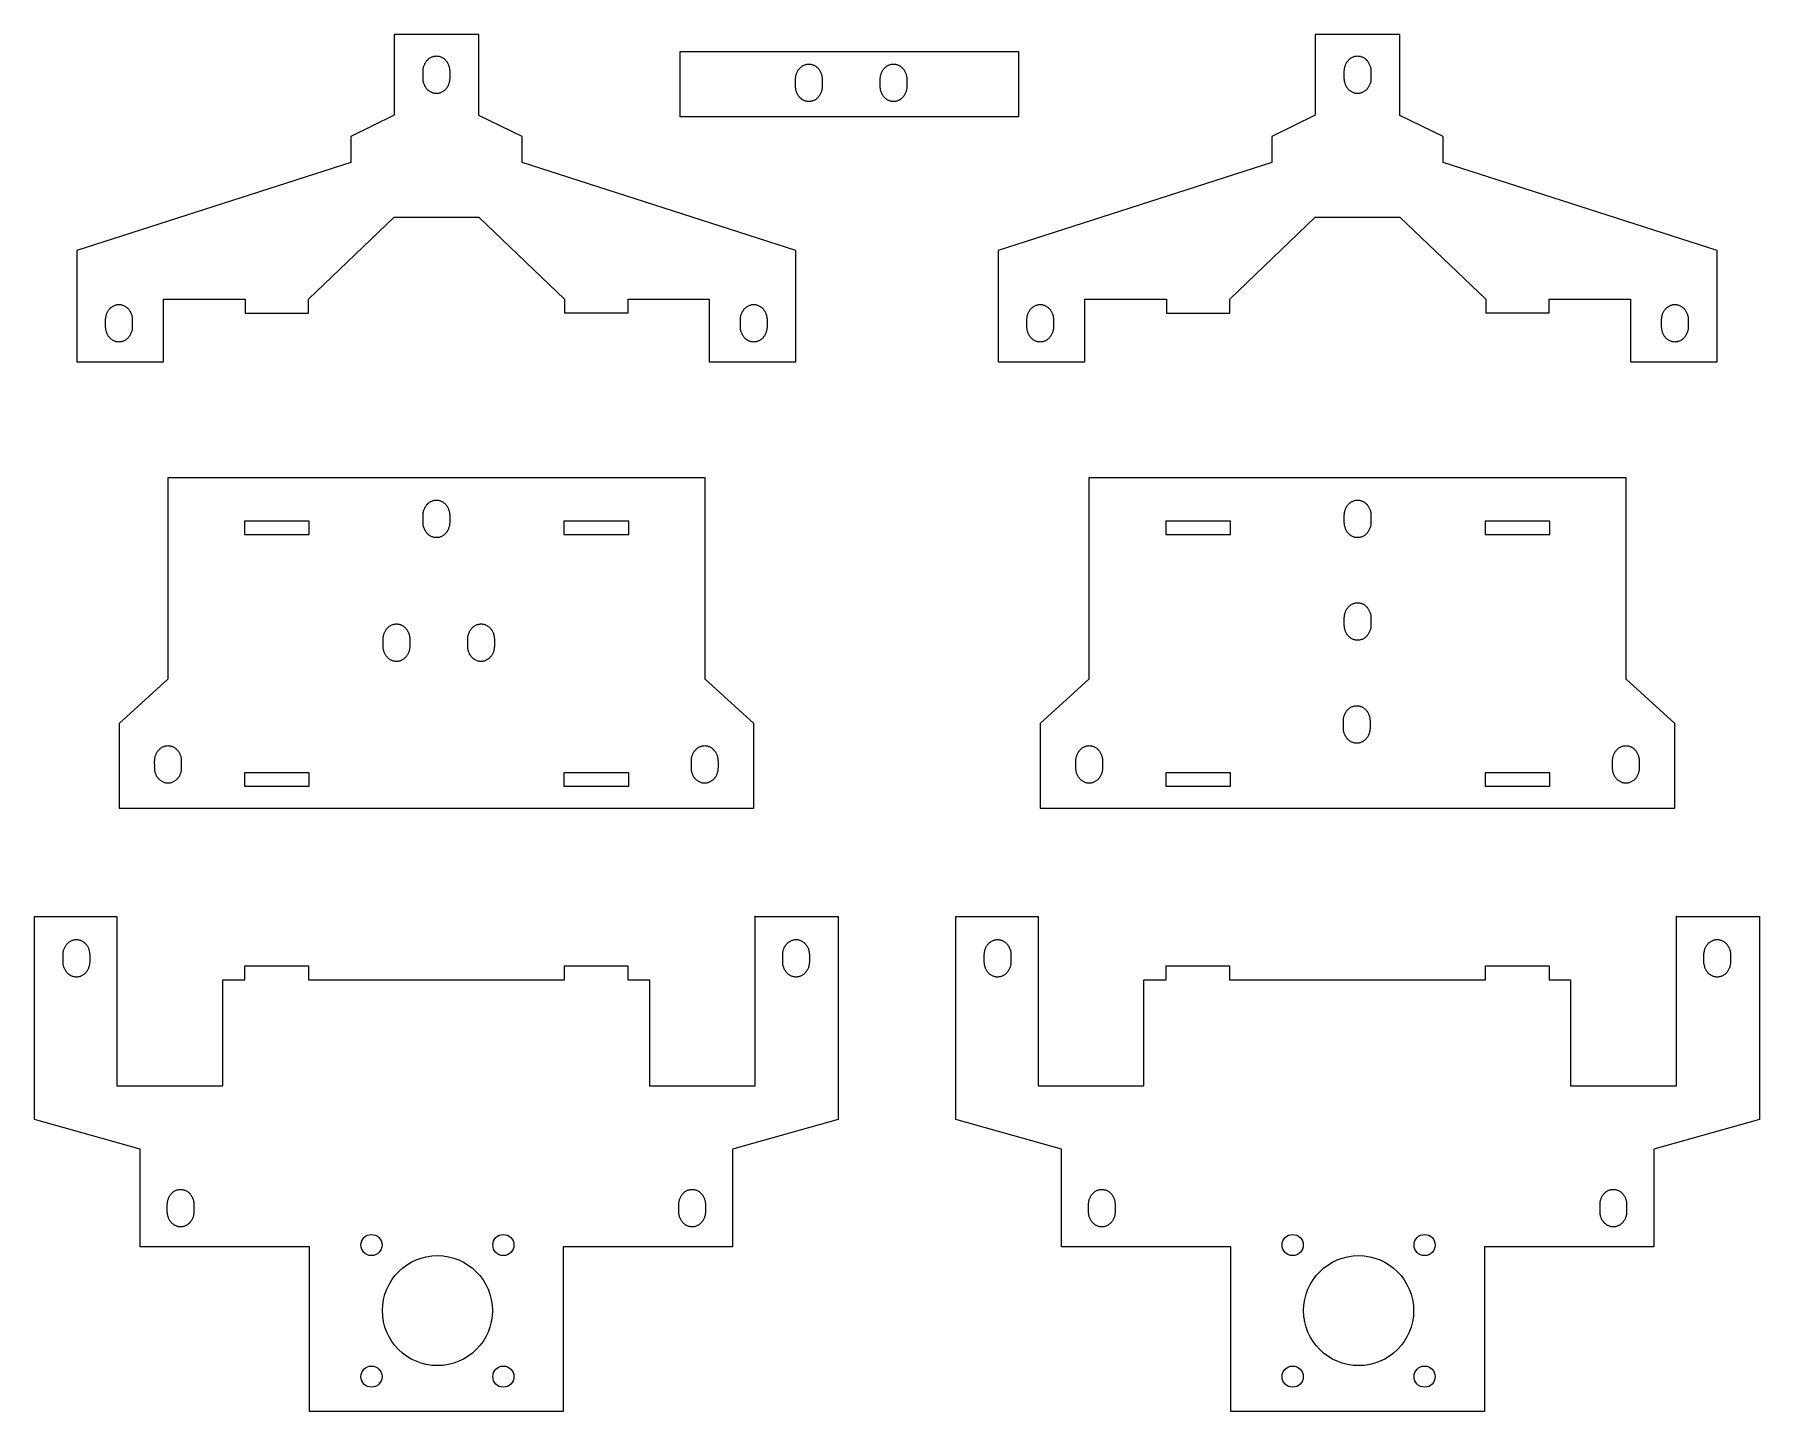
# Model space of a CAD drawing. Header units: millimetres. Extents: x 371 to 779, y 301 to 626.
import ezdxf

# ---------------------------------------------------------------- set-up
doc = ezdxf.new("R2010")
doc.units = ezdxf.units.MM
doc.header["$MEASUREMENT"] = 0
doc.layers.get('0').update_dxf_attribs({"linetype": 'CONTINUOUS'})
doc.layers.add('CAMADA_1', color=7, linetype='CONTINUOUS')

msp = doc.modelspace()

# ---------------------------------------------------------------- linework, layer by layer
for p, q in [((402.41, 521.73), (402.41, 494.5)), ((620.17, 521.73), (620.17, 494.5))]:
    msp.add_line(p, q)
msp.add_lwpolyline([(523.5, 622.5), (603.5, 622.5), (603.5, 607), (523.5, 607)], close=True)
for centre, radius in [((450.56, 340.35), 2.5), ((481.74, 340.35), 2.5), ((668.32, 340.35), 2.5), ((699.5, 340.35), 2.5), ((466.15, 324.85), 13), ((683.91, 324.85), 13), ((450.56, 309.26), 2.5), ((481.74, 309.26), 2.5), ((668.32, 309.26), 2.5), ((699.5, 309.26), 2.5)]:
    msp.add_circle(centre, radius)
at = {"layer": 'CAMADA_1'}
for points in [[(530.41, 556.53), (530.41, 549.11), (550.91, 549.11), (550.91, 575.46), (550.91, 575.46), (486.17, 596.28), (486.16, 596.28), (486.16, 602.4), (475.91, 607.39), (475.91, 626.5), (455.91, 626.5), (455.91, 607.41), (445.66, 602.4), (445.66, 596.28), (445.65, 596.28), (380.91, 575.46), (380.91, 575.46), (380.91, 549.11), (401.41, 549.11), (401.41, 553.46), (401.41, 563.95), (420.71, 563.95), (420.71, 560.66), (435.71, 560.66), (435.71, 563.95), (455.91, 583.3), (475.91, 583.3), (496.21, 563.95), (496.21, 560.69), (511.21, 560.69), (511.21, 563.95), (530.41, 563.95)], [(748.17, 556.53), (748.17, 549.11), (768.67, 549.11), (768.67, 575.46), (768.67, 575.46), (703.93, 596.28), (703.92, 596.28), (703.92, 602.4), (693.67, 607.39), (693.67, 626.5), (673.67, 626.5), (673.67, 607.41), (663.42, 602.4), (663.42, 596.28), (663.41, 596.28), (598.67, 575.46), (598.67, 575.46), (598.67, 549.11), (619.17, 549.11), (619.17, 553.46), (619.17, 563.95), (638.47, 563.95), (638.47, 560.66), (653.47, 560.66), (653.47, 563.95), (673.67, 583.3), (693.67, 583.3), (713.97, 563.95), (713.97, 560.69), (728.97, 560.69), (728.97, 563.95), (748.17, 563.95)], [(462.76, 616.34), (462.76, 617.78), (462.76, 617.97), (462.77, 618.16), (462.79, 618.34), (462.82, 618.52), (462.86, 618.69), (462.9, 618.86), (462.95, 619.03), (463.01, 619.2), (463.07, 619.36), (463.14, 619.52), (463.21, 619.67), (463.3, 619.82), (463.38, 619.96), (463.48, 620.09), (463.58, 620.23), (463.68, 620.35), (463.79, 620.47), (463.9, 620.59), (464.02, 620.69), (464.15, 620.8), (464.27, 620.89), (464.41, 620.98), (464.54, 621.06), (464.68, 621.13), (464.83, 621.2), (464.97, 621.25), (465.12, 621.3), (465.27, 621.34), (465.43, 621.37), (465.59, 621.4), (465.75, 621.41), (465.91, 621.42), (466.07, 621.41), (466.23, 621.4), (466.39, 621.37), (466.54, 621.34), (466.7, 621.3), (466.85, 621.25), (466.99, 621.2), (467.13, 621.13), (467.27, 621.06), (467.41, 620.98), (467.54, 620.89), (467.67, 620.8), (467.79, 620.69), (467.91, 620.59), (468.03, 620.47), (468.14, 620.35), (468.24, 620.23), (468.34, 620.09), (468.43, 619.96), (468.52, 619.82), (468.6, 619.67), (468.68, 619.52), (468.75, 619.36), (468.81, 619.2), (468.87, 619.03), (468.92, 618.86), (468.96, 618.69), (468.99, 618.52), (469.02, 618.34), (469.04, 618.16), (469.05, 617.97), (469.06, 617.78), (469.06, 616.22), (469.06, 616.18), (469.05, 615.99), (469.04, 615.81), (469.02, 615.63), (468.99, 615.45), (468.96, 615.27), (468.92, 615.1), (468.87, 614.93), (468.81, 614.77), (468.75, 614.61), (468.68, 614.45), (468.6, 614.3), (468.52, 614.15), (468.43, 614.01), (468.34, 613.87), (468.24, 613.74), (468.14, 613.61), (468.03, 613.49), (467.91, 613.38), (467.79, 613.27), (467.67, 613.17), (467.54, 613.08), (467.41, 612.99), (467.27, 612.91), (467.13, 612.83), (466.99, 612.77), (466.85, 612.71), (466.7, 612.66), (466.54, 612.62), (466.39, 612.59), (466.23, 612.57), (466.07, 612.55), (465.91, 612.55), (465.75, 612.55), (465.59, 612.57), (465.43, 612.59), (465.27, 612.62), (465.12, 612.66), (464.97, 612.71), (464.83, 612.77), (464.68, 612.83), (464.54, 612.91), (464.41, 612.99), (464.27, 613.08), (464.15, 613.17), (464.02, 613.27), (463.9, 613.38), (463.79, 613.49), (463.68, 613.61), (463.58, 613.74), (463.48, 613.87), (463.38, 614.01), (463.3, 614.15), (463.21, 614.3), (463.14, 614.45), (463.07, 614.61), (463.01, 614.77), (462.95, 614.93), (462.9, 615.1), (462.86, 615.27), (462.82, 615.45), (462.79, 615.63), (462.77, 615.81), (462.76, 615.99), (462.76, 616.18)], [(680.52, 616.34), (680.52, 617.78), (680.52, 617.97), (680.54, 618.16), (680.56, 618.34), (680.58, 618.52), (680.62, 618.69), (680.66, 618.86), (680.71, 619.03), (680.77, 619.2), (680.83, 619.36), (680.9, 619.52), (680.98, 619.67), (681.06, 619.82), (681.15, 619.96), (681.24, 620.09), (681.34, 620.23), (681.44, 620.35), (681.55, 620.47), (681.67, 620.59), (681.79, 620.69), (681.91, 620.8), (682.04, 620.89), (682.17, 620.98), (682.3, 621.06), (682.44, 621.13), (682.59, 621.2), (682.73, 621.25), (682.88, 621.3), (683.04, 621.34), (683.19, 621.37), (683.35, 621.4), (683.51, 621.41), (683.67, 621.42), (683.83, 621.41), (683.99, 621.4), (684.15, 621.37), (684.31, 621.34), (684.46, 621.3), (684.61, 621.25), (684.75, 621.2), (684.9, 621.13), (685.04, 621.06), (685.17, 620.98), (685.3, 620.89), (685.43, 620.8), (685.55, 620.69), (685.67, 620.59), (685.79, 620.47), (685.9, 620.35), (686, 620.23), (686.1, 620.09), (686.19, 619.96), (686.28, 619.82), (686.36, 619.67), (686.44, 619.52), (686.51, 619.36), (686.57, 619.2), (686.63, 619.03), (686.68, 618.86), (686.72, 618.69), (686.76, 618.52), (686.78, 618.34), (686.8, 618.16), (686.82, 617.97), (686.82, 617.78), (686.82, 616.22), (686.82, 616.18), (686.82, 615.99), (686.8, 615.81), (686.78, 615.63), (686.76, 615.45), (686.72, 615.27), (686.68, 615.1), (686.63, 614.93), (686.57, 614.77), (686.51, 614.61), (686.44, 614.45), (686.36, 614.3), (686.28, 614.15), (686.19, 614.01), (686.1, 613.87), (686, 613.74), (685.9, 613.61), (685.79, 613.49), (685.67, 613.38), (685.55, 613.27), (685.43, 613.17), (685.3, 613.08), (685.17, 612.99), (685.04, 612.91), (684.9, 612.83), (684.75, 612.77), (684.61, 612.71), (684.46, 612.66), (684.31, 612.62), (684.15, 612.59), (683.99, 612.57), (683.83, 612.55), (683.67, 612.55), (683.51, 612.55), (683.35, 612.57), (683.19, 612.59), (683.04, 612.62), (682.88, 612.66), (682.73, 612.71), (682.59, 612.77), (682.44, 612.83), (682.3, 612.91), (682.17, 612.99), (682.04, 613.08), (681.91, 613.17), (681.79, 613.27), (681.67, 613.38), (681.55, 613.49), (681.44, 613.61), (681.34, 613.74), (681.24, 613.87), (681.15, 614.01), (681.06, 614.15), (680.98, 614.3), (680.9, 614.45), (680.83, 614.61), (680.77, 614.77), (680.71, 614.93), (680.66, 615.1), (680.62, 615.27), (680.58, 615.45), (680.56, 615.63), (680.54, 615.81), (680.52, 615.99), (680.52, 616.18)], [(550.82, 614.44), (550.81, 615.88), (550.82, 616.07), (550.83, 616.25), (550.85, 616.43), (550.88, 616.61), (550.91, 616.79), (550.96, 616.96), (551.01, 617.13), (551.06, 617.29), (551.13, 617.46), (551.2, 617.61), (551.27, 617.76), (551.35, 617.91), (551.44, 618.05), (551.53, 618.19), (551.63, 618.32), (551.74, 618.45), (551.85, 618.57), (551.96, 618.68), (552.08, 618.79), (552.2, 618.89), (552.33, 618.99), (552.46, 619.07), (552.6, 619.15), (552.74, 619.23), (552.88, 619.29), (553.03, 619.35), (553.18, 619.4), (553.33, 619.44), (553.49, 619.47), (553.64, 619.49), (553.8, 619.51), (553.96, 619.51), (554.13, 619.51), (554.29, 619.49), (554.44, 619.47), (554.6, 619.44), (554.75, 619.4), (554.9, 619.35), (555.05, 619.29), (555.19, 619.23), (555.33, 619.15), (555.47, 619.07), (555.6, 618.99), (555.73, 618.89), (555.85, 618.79), (555.97, 618.68), (556.08, 618.57), (556.19, 618.45), (556.3, 618.32), (556.4, 618.19), (556.49, 618.05), (556.58, 617.91), (556.66, 617.76), (556.73, 617.61), (556.8, 617.46), (556.87, 617.29), (556.92, 617.13), (556.97, 616.96), (557.02, 616.79), (557.05, 616.61), (557.08, 616.43), (557.1, 616.25), (557.11, 616.07), (557.11, 615.88), (557.11, 614.32), (557.11, 614.28), (557.11, 614.09), (557.1, 613.91), (557.08, 613.72), (557.05, 613.55), (557.02, 613.37), (556.97, 613.2), (556.92, 613.03), (556.87, 612.86), (556.8, 612.7), (556.73, 612.55), (556.66, 612.39), (556.58, 612.25), (556.49, 612.1), (556.4, 611.97), (556.3, 611.84), (556.19, 611.71), (556.08, 611.59), (555.97, 611.48), (555.85, 611.37), (555.73, 611.27), (555.6, 611.17), (555.47, 611.08), (555.33, 611), (555.19, 610.93), (555.05, 610.87), (554.9, 610.81), (554.75, 610.76), (554.6, 610.72), (554.44, 610.69), (554.29, 610.66), (554.13, 610.65), (553.96, 610.65), (553.8, 610.65), (553.64, 610.66), (553.49, 610.69), (553.33, 610.72), (553.18, 610.76), (553.03, 610.81), (552.88, 610.87), (552.74, 610.93), (552.6, 611), (552.46, 611.08), (552.33, 611.17), (552.2, 611.27), (552.08, 611.37), (551.96, 611.48), (551.85, 611.59), (551.74, 611.71), (551.63, 611.84), (551.53, 611.97), (551.44, 612.1), (551.35, 612.25), (551.27, 612.39), (551.2, 612.55), (551.13, 612.7), (551.06, 612.86), (551.01, 613.03), (550.96, 613.2), (550.91, 613.37), (550.88, 613.55), (550.85, 613.72), (550.83, 613.91), (550.82, 614.09), (550.81, 614.28)], [(570.82, 614.44), (570.81, 615.88), (570.82, 616.07), (570.83, 616.25), (570.85, 616.43), (570.88, 616.61), (570.91, 616.79), (570.96, 616.96), (571.01, 617.13), (571.06, 617.29), (571.13, 617.46), (571.2, 617.61), (571.27, 617.76), (571.35, 617.91), (571.44, 618.05), (571.53, 618.19), (571.63, 618.32), (571.74, 618.45), (571.85, 618.57), (571.96, 618.68), (572.08, 618.79), (572.2, 618.89), (572.33, 618.99), (572.46, 619.07), (572.6, 619.15), (572.74, 619.23), (572.88, 619.29), (573.03, 619.35), (573.18, 619.4), (573.33, 619.44), (573.49, 619.47), (573.64, 619.49), (573.8, 619.51), (573.96, 619.51), (574.13, 619.51), (574.29, 619.49), (574.44, 619.47), (574.6, 619.44), (574.75, 619.4), (574.9, 619.35), (575.05, 619.29), (575.19, 619.23), (575.33, 619.15), (575.47, 619.07), (575.6, 618.99), (575.73, 618.89), (575.85, 618.79), (575.97, 618.68), (576.08, 618.57), (576.19, 618.45), (576.3, 618.32), (576.4, 618.19), (576.49, 618.05), (576.58, 617.91), (576.66, 617.76), (576.73, 617.61), (576.8, 617.46), (576.87, 617.29), (576.92, 617.13), (576.97, 616.96), (577.02, 616.79), (577.05, 616.61), (577.08, 616.43), (577.1, 616.25), (577.11, 616.07), (577.11, 615.88), (577.11, 614.32), (577.11, 614.28), (577.11, 614.09), (577.1, 613.91), (577.08, 613.72), (577.05, 613.55), (577.02, 613.37), (576.97, 613.2), (576.92, 613.03), (576.87, 612.86), (576.8, 612.7), (576.73, 612.55), (576.66, 612.39), (576.58, 612.25), (576.49, 612.1), (576.4, 611.97), (576.3, 611.84), (576.19, 611.71), (576.08, 611.59), (575.97, 611.48), (575.85, 611.37), (575.73, 611.27), (575.6, 611.17), (575.47, 611.08), (575.33, 611), (575.19, 610.93), (575.05, 610.87), (574.9, 610.81), (574.75, 610.76), (574.6, 610.72), (574.44, 610.69), (574.29, 610.66), (574.13, 610.65), (573.96, 610.65), (573.8, 610.65), (573.64, 610.66), (573.49, 610.69), (573.33, 610.72), (573.18, 610.76), (573.03, 610.81), (572.88, 610.87), (572.74, 610.93), (572.6, 611), (572.46, 611.08), (572.33, 611.17), (572.2, 611.27), (572.08, 611.37), (571.96, 611.48), (571.85, 611.59), (571.74, 611.71), (571.63, 611.84), (571.53, 611.97), (571.44, 612.1), (571.35, 612.25), (571.27, 612.39), (571.2, 612.55), (571.13, 612.7), (571.06, 612.86), (571.01, 613.03), (570.96, 613.2), (570.91, 613.37), (570.88, 613.55), (570.85, 613.72), (570.83, 613.91), (570.82, 614.09), (570.81, 614.28)], [(387.73, 557.61), (387.72, 559.05), (387.73, 559.23), (387.74, 559.42), (387.76, 559.6), (387.79, 559.78), (387.82, 559.96), (387.87, 560.13), (387.91, 560.3), (387.97, 560.46), (388.03, 560.62), (388.1, 560.78), (388.18, 560.93), (388.26, 561.08), (388.35, 561.22), (388.44, 561.36), (388.54, 561.49), (388.65, 561.62), (388.76, 561.74), (388.87, 561.85), (388.99, 561.96), (389.11, 562.06), (389.24, 562.15), (389.37, 562.24), (389.51, 562.32), (389.65, 562.39), (389.79, 562.46), (389.94, 562.52), (390.09, 562.56), (390.24, 562.61), (390.39, 562.64), (390.55, 562.66), (390.71, 562.67), (390.87, 562.68), (391.04, 562.67), (391.2, 562.66), (391.35, 562.64), (391.51, 562.61), (391.66, 562.56), (391.81, 562.52), (391.96, 562.46), (392.1, 562.39), (392.24, 562.32), (392.38, 562.24), (392.51, 562.15), (392.63, 562.06), (392.76, 561.96), (392.88, 561.85), (392.99, 561.74), (393.1, 561.62), (393.21, 561.49), (393.3, 561.36), (393.4, 561.22), (393.49, 561.08), (393.57, 560.93), (393.64, 560.78), (393.71, 560.62), (393.78, 560.46), (393.83, 560.3), (393.88, 560.13), (393.92, 559.96), (393.96, 559.78), (393.99, 559.6), (394.01, 559.42), (394.02, 559.23), (394.02, 559.05), (394.02, 557.48), (394.02, 557.44), (394.02, 557.26), (394.01, 557.07), (393.99, 556.89), (393.96, 556.71), (393.92, 556.54), (393.88, 556.36), (393.83, 556.2), (393.78, 556.03), (393.71, 555.87), (393.64, 555.71), (393.57, 555.56), (393.49, 555.41), (393.4, 555.27), (393.3, 555.13), (393.21, 555), (393.1, 554.88), (392.99, 554.76), (392.88, 554.64), (392.76, 554.53), (392.63, 554.43), (392.51, 554.34), (392.38, 554.25), (392.24, 554.17), (392.1, 554.1), (391.96, 554.03), (391.81, 553.98), (391.66, 553.93), (391.51, 553.89), (391.35, 553.85), (391.2, 553.83), (391.04, 553.82), (390.87, 553.81), (390.71, 553.82), (390.55, 553.83), (390.39, 553.85), (390.24, 553.89), (390.09, 553.93), (389.94, 553.98), (389.79, 554.03), (389.65, 554.1), (389.51, 554.17), (389.37, 554.25), (389.24, 554.34), (389.11, 554.43), (388.99, 554.53), (388.87, 554.64), (388.76, 554.76), (388.65, 554.88), (388.54, 555), (388.44, 555.13), (388.35, 555.27), (388.26, 555.41), (388.18, 555.56), (388.1, 555.71), (388.03, 555.87), (387.97, 556.03), (387.91, 556.2), (387.87, 556.36), (387.82, 556.54), (387.79, 556.71), (387.76, 556.89), (387.74, 557.07), (387.73, 557.26), (387.72, 557.44)], [(537.77, 557.61), (537.77, 559.05), (537.77, 559.23), (537.78, 559.42), (537.8, 559.6), (537.83, 559.78), (537.87, 559.96), (537.91, 560.13), (537.96, 560.3), (538.02, 560.46), (538.08, 560.62), (538.15, 560.78), (538.22, 560.93), (538.31, 561.08), (538.39, 561.22), (538.49, 561.36), (538.59, 561.49), (538.69, 561.62), (538.8, 561.74), (538.91, 561.85), (539.03, 561.96), (539.16, 562.06), (539.28, 562.15), (539.42, 562.24), (539.55, 562.32), (539.69, 562.39), (539.83, 562.46), (539.98, 562.52), (540.13, 562.56), (540.28, 562.61), (540.44, 562.64), (540.6, 562.66), (540.76, 562.67), (540.92, 562.68), (541.08, 562.67), (541.24, 562.66), (541.4, 562.64), (541.55, 562.61), (541.7, 562.56), (541.85, 562.52), (542, 562.46), (542.14, 562.39), (542.28, 562.32), (542.42, 562.24), (542.55, 562.15), (542.68, 562.06), (542.8, 561.96), (542.92, 561.85), (543.04, 561.74), (543.15, 561.62), (543.25, 561.49), (543.35, 561.36), (543.44, 561.22), (543.53, 561.08), (543.61, 560.93), (543.69, 560.78), (543.76, 560.62), (543.82, 560.46), (543.88, 560.3), (543.93, 560.13), (543.97, 559.96), (544, 559.78), (544.03, 559.6), (544.05, 559.42), (544.06, 559.23), (544.07, 559.05), (544.07, 557.48), (544.07, 557.44), (544.06, 557.26), (544.05, 557.07), (544.03, 556.89), (544, 556.71), (543.97, 556.54), (543.93, 556.36), (543.88, 556.2), (543.82, 556.03), (543.76, 555.87), (543.69, 555.71), (543.61, 555.56), (543.53, 555.41), (543.44, 555.27), (543.35, 555.13), (543.25, 555), (543.15, 554.88), (543.04, 554.76), (542.92, 554.64), (542.8, 554.53), (542.68, 554.43), (542.55, 554.34), (542.42, 554.25), (542.28, 554.17), (542.14, 554.1), (542, 554.03), (541.85, 553.98), (541.7, 553.93), (541.55, 553.89), (541.4, 553.85), (541.24, 553.83), (541.08, 553.82), (540.92, 553.81), (540.76, 553.82), (540.6, 553.83), (540.44, 553.85), (540.28, 553.89), (540.13, 553.93), (539.98, 553.98), (539.83, 554.03), (539.69, 554.1), (539.55, 554.17), (539.42, 554.25), (539.28, 554.34), (539.16, 554.43), (539.03, 554.53), (538.91, 554.64), (538.8, 554.76), (538.69, 554.88), (538.59, 555), (538.49, 555.13), (538.39, 555.27), (538.31, 555.41), (538.22, 555.56), (538.15, 555.71), (538.08, 555.87), (538.02, 556.03), (537.96, 556.2), (537.91, 556.36), (537.87, 556.54), (537.83, 556.71), (537.8, 556.89), (537.78, 557.07), (537.77, 557.26), (537.77, 557.44)], [(605.49, 557.61), (605.49, 559.05), (605.49, 559.23), (605.5, 559.42), (605.52, 559.6), (605.55, 559.78), (605.58, 559.96), (605.63, 560.13), (605.68, 560.3), (605.73, 560.46), (605.8, 560.62), (605.87, 560.78), (605.94, 560.93), (606.02, 561.08), (606.11, 561.22), (606.2, 561.36), (606.3, 561.49), (606.41, 561.62), (606.52, 561.74), (606.63, 561.85), (606.75, 561.96), (606.87, 562.06), (607, 562.15), (607.13, 562.24), (607.27, 562.32), (607.41, 562.39), (607.55, 562.46), (607.7, 562.52), (607.85, 562.56), (608, 562.61), (608.16, 562.64), (608.31, 562.66), (608.47, 562.67), (608.64, 562.68), (608.8, 562.67), (608.96, 562.66), (609.12, 562.64), (609.27, 562.61), (609.42, 562.56), (609.57, 562.52), (609.72, 562.46), (609.86, 562.39), (610, 562.32), (610.14, 562.24), (610.27, 562.15), (610.4, 562.06), (610.52, 561.96), (610.64, 561.85), (610.75, 561.74), (610.86, 561.62), (610.97, 561.49), (611.07, 561.36), (611.16, 561.22), (611.25, 561.08), (611.33, 560.93), (611.41, 560.78), (611.48, 560.62), (611.54, 560.46), (611.59, 560.3), (611.64, 560.13), (611.69, 559.96), (611.72, 559.78), (611.75, 559.6), (611.77, 559.42), (611.78, 559.23), (611.79, 559.05), (611.79, 557.48), (611.79, 557.44), (611.78, 557.26), (611.77, 557.07), (611.75, 556.89), (611.72, 556.71), (611.69, 556.54), (611.64, 556.36), (611.59, 556.2), (611.54, 556.03), (611.48, 555.87), (611.41, 555.71), (611.33, 555.56), (611.25, 555.41), (611.16, 555.27), (611.07, 555.13), (610.97, 555), (610.86, 554.88), (610.75, 554.76), (610.64, 554.64), (610.52, 554.53), (610.4, 554.43), (610.27, 554.34), (610.14, 554.25), (610, 554.17), (609.86, 554.1), (609.72, 554.03), (609.57, 553.98), (609.42, 553.93), (609.27, 553.89), (609.12, 553.85), (608.96, 553.83), (608.8, 553.82), (608.64, 553.81), (608.47, 553.82), (608.31, 553.83), (608.16, 553.85), (608, 553.89), (607.85, 553.93), (607.7, 553.98), (607.55, 554.03), (607.41, 554.1), (607.27, 554.17), (607.13, 554.25), (607, 554.34), (606.87, 554.43), (606.75, 554.53), (606.63, 554.64), (606.52, 554.76), (606.41, 554.88), (606.3, 555), (606.2, 555.13), (606.11, 555.27), (606.02, 555.41), (605.94, 555.56), (605.87, 555.71), (605.8, 555.87), (605.73, 556.03), (605.68, 556.2), (605.63, 556.36), (605.58, 556.54), (605.55, 556.71), (605.52, 556.89), (605.5, 557.07), (605.49, 557.26), (605.49, 557.44)], [(755.53, 557.61), (755.53, 559.05), (755.53, 559.23), (755.55, 559.42), (755.57, 559.6), (755.59, 559.78), (755.63, 559.96), (755.67, 560.13), (755.72, 560.3), (755.78, 560.46), (755.84, 560.62), (755.91, 560.78), (755.99, 560.93), (756.07, 561.08), (756.16, 561.22), (756.25, 561.36), (756.35, 561.49), (756.45, 561.62), (756.56, 561.74), (756.68, 561.85), (756.79, 561.96), (756.92, 562.06), (757.05, 562.15), (757.18, 562.24), (757.31, 562.32), (757.45, 562.39), (757.6, 562.46), (757.74, 562.52), (757.89, 562.56), (758.04, 562.61), (758.2, 562.64), (758.36, 562.66), (758.52, 562.67), (758.68, 562.68), (758.84, 562.67), (759, 562.66), (759.16, 562.64), (759.31, 562.61), (759.47, 562.56), (759.62, 562.52), (759.76, 562.46), (759.91, 562.39), (760.05, 562.32), (760.18, 562.24), (760.31, 562.15), (760.44, 562.06), (760.56, 561.96), (760.68, 561.85), (760.8, 561.74), (760.91, 561.62), (761.01, 561.49), (761.11, 561.36), (761.2, 561.22), (761.29, 561.08), (761.37, 560.93), (761.45, 560.78), (761.52, 560.62), (761.58, 560.46), (761.64, 560.3), (761.69, 560.13), (761.73, 559.96), (761.77, 559.78), (761.79, 559.6), (761.81, 559.42), (761.83, 559.23), (761.83, 559.05), (761.83, 557.48), (761.83, 557.44), (761.83, 557.26), (761.81, 557.07), (761.79, 556.89), (761.77, 556.71), (761.73, 556.54), (761.69, 556.36), (761.64, 556.2), (761.58, 556.03), (761.52, 555.87), (761.45, 555.71), (761.37, 555.56), (761.29, 555.41), (761.2, 555.27), (761.11, 555.13), (761.01, 555), (760.91, 554.88), (760.8, 554.76), (760.68, 554.64), (760.56, 554.53), (760.44, 554.43), (760.31, 554.34), (760.18, 554.25), (760.05, 554.17), (759.91, 554.1), (759.76, 554.03), (759.62, 553.98), (759.47, 553.93), (759.31, 553.89), (759.16, 553.85), (759, 553.83), (758.84, 553.82), (758.68, 553.81), (758.52, 553.82), (758.36, 553.83), (758.2, 553.85), (758.04, 553.89), (757.89, 553.93), (757.74, 553.98), (757.6, 554.03), (757.45, 554.1), (757.31, 554.17), (757.18, 554.25), (757.05, 554.34), (756.92, 554.43), (756.79, 554.53), (756.68, 554.64), (756.56, 554.76), (756.45, 554.88), (756.35, 555), (756.25, 555.13), (756.16, 555.27), (756.07, 555.41), (755.99, 555.56), (755.91, 555.71), (755.84, 555.87), (755.78, 556.03), (755.72, 556.2), (755.67, 556.36), (755.63, 556.54), (755.59, 556.71), (755.57, 556.89), (755.55, 557.07), (755.53, 557.26), (755.53, 557.44)], [(438.29, 443.61), (493.29, 443.61), (540.91, 443.61), (540.91, 463.64), (529.41, 474.12), (529.41, 521.73), (402.41, 521.73), (402.41, 474.12), (390.91, 463.64), (390.91, 453.64), (390.91, 453.63), (390.91, 443.61)], [(656.05, 443.61), (711.05, 443.61), (758.67, 443.61), (758.67, 463.64), (747.17, 474.12), (747.17, 521.73), (620.17, 521.73), (620.17, 474.12), (608.67, 463.64), (608.67, 453.64), (608.67, 453.63), (608.67, 443.61)], [(462.76, 511.36), (462.76, 512.81), (462.76, 512.99), (462.77, 513.18), (462.79, 513.36), (462.82, 513.54), (462.86, 513.71), (462.9, 513.89), (462.95, 514.05), (463.01, 514.22), (463.07, 514.38), (463.14, 514.54), (463.21, 514.69), (463.3, 514.84), (463.38, 514.98), (463.48, 515.12), (463.58, 515.25), (463.68, 515.37), (463.79, 515.49), (463.9, 515.61), (464.02, 515.72), (464.15, 515.82), (464.27, 515.91), (464.41, 516), (464.54, 516.08), (464.68, 516.15), (464.83, 516.22), (464.97, 516.27), (465.12, 516.32), (465.27, 516.36), (465.43, 516.4), (465.59, 516.42), (465.75, 516.43), (465.91, 516.44), (466.07, 516.43), (466.23, 516.42), (466.39, 516.4), (466.54, 516.36), (466.7, 516.32), (466.85, 516.27), (466.99, 516.22), (467.13, 516.15), (467.27, 516.08), (467.41, 516), (467.54, 515.91), (467.67, 515.82), (467.79, 515.72), (467.91, 515.61), (468.03, 515.49), (468.14, 515.37), (468.24, 515.25), (468.34, 515.12), (468.43, 514.98), (468.52, 514.84), (468.6, 514.69), (468.68, 514.54), (468.75, 514.38), (468.81, 514.22), (468.87, 514.05), (468.92, 513.89), (468.96, 513.71), (468.99, 513.54), (469.02, 513.36), (469.04, 513.18), (469.05, 512.99), (469.06, 512.81), (469.06, 511.24), (469.06, 511.2), (469.05, 511.02), (469.04, 510.83), (469.02, 510.65), (468.99, 510.47), (468.96, 510.29), (468.92, 510.12), (468.87, 509.95), (468.81, 509.79), (468.75, 509.63), (468.68, 509.47), (468.6, 509.32), (468.52, 509.17), (468.43, 509.03), (468.34, 508.89), (468.24, 508.76), (468.14, 508.63), (468.03, 508.51), (467.91, 508.4), (467.79, 508.29), (467.67, 508.19), (467.54, 508.1), (467.41, 508.01), (467.27, 507.93), (467.13, 507.86), (466.99, 507.79), (466.85, 507.73), (466.7, 507.68), (466.54, 507.64), (466.39, 507.61), (466.23, 507.59), (466.07, 507.58), (465.91, 507.57), (465.75, 507.58), (465.59, 507.59), (465.43, 507.61), (465.27, 507.64), (465.12, 507.68), (464.97, 507.73), (464.83, 507.79), (464.68, 507.86), (464.54, 507.93), (464.41, 508.01), (464.27, 508.1), (464.15, 508.19), (464.02, 508.29), (463.9, 508.4), (463.79, 508.51), (463.68, 508.63), (463.58, 508.76), (463.48, 508.89), (463.38, 509.03), (463.3, 509.17), (463.21, 509.32), (463.14, 509.47), (463.07, 509.63), (463.01, 509.79), (462.95, 509.95), (462.9, 510.12), (462.86, 510.29), (462.82, 510.47), (462.79, 510.65), (462.77, 510.83), (462.76, 511.02), (462.76, 511.2)], [(680.52, 511.36), (680.52, 512.81), (680.52, 512.99), (680.54, 513.18), (680.56, 513.36), (680.58, 513.54), (680.62, 513.71), (680.66, 513.89), (680.71, 514.05), (680.77, 514.22), (680.83, 514.38), (680.9, 514.54), (680.98, 514.69), (681.06, 514.84), (681.15, 514.98), (681.24, 515.12), (681.34, 515.25), (681.44, 515.37), (681.55, 515.49), (681.67, 515.61), (681.79, 515.72), (681.91, 515.82), (682.04, 515.91), (682.17, 516), (682.3, 516.08), (682.44, 516.15), (682.59, 516.22), (682.73, 516.27), (682.88, 516.32), (683.04, 516.36), (683.19, 516.4), (683.35, 516.42), (683.51, 516.43), (683.67, 516.44), (683.83, 516.43), (683.99, 516.42), (684.15, 516.4), (684.31, 516.36), (684.46, 516.32), (684.61, 516.27), (684.75, 516.22), (684.9, 516.15), (685.04, 516.08), (685.17, 516), (685.3, 515.91), (685.43, 515.82), (685.55, 515.72), (685.67, 515.61), (685.79, 515.49), (685.9, 515.37), (686, 515.25), (686.1, 515.12), (686.19, 514.98), (686.28, 514.84), (686.36, 514.69), (686.44, 514.54), (686.51, 514.38), (686.57, 514.22), (686.63, 514.05), (686.68, 513.89), (686.72, 513.71), (686.76, 513.54), (686.78, 513.36), (686.8, 513.18), (686.82, 512.99), (686.82, 512.81), (686.82, 511.24), (686.82, 511.2), (686.82, 511.02), (686.8, 510.83), (686.78, 510.65), (686.76, 510.47), (686.72, 510.29), (686.68, 510.12), (686.63, 509.95), (686.57, 509.79), (686.51, 509.63), (686.44, 509.47), (686.36, 509.32), (686.28, 509.17), (686.19, 509.03), (686.1, 508.89), (686, 508.76), (685.9, 508.63), (685.79, 508.51), (685.67, 508.4), (685.55, 508.29), (685.43, 508.19), (685.3, 508.1), (685.17, 508.01), (685.04, 507.93), (684.9, 507.86), (684.75, 507.79), (684.61, 507.73), (684.46, 507.68), (684.31, 507.64), (684.15, 507.61), (683.99, 507.59), (683.83, 507.58), (683.67, 507.57), (683.51, 507.58), (683.35, 507.59), (683.19, 507.61), (683.04, 507.64), (682.88, 507.68), (682.73, 507.73), (682.59, 507.79), (682.44, 507.86), (682.3, 507.93), (682.17, 508.01), (682.04, 508.1), (681.91, 508.19), (681.79, 508.29), (681.67, 508.4), (681.55, 508.51), (681.44, 508.63), (681.34, 508.76), (681.24, 508.89), (681.15, 509.03), (681.06, 509.17), (680.98, 509.32), (680.9, 509.47), (680.83, 509.63), (680.77, 509.79), (680.71, 509.95), (680.66, 510.12), (680.62, 510.29), (680.58, 510.47), (680.56, 510.65), (680.54, 510.83), (680.52, 511.02), (680.52, 511.2)], [(420.56, 508.32), (435.86, 508.32), (435.86, 511.5), (420.56, 511.5)], [(496.06, 508.32), (511.36, 508.32), (511.36, 511.5), (496.06, 511.5)], [(638.32, 508.32), (653.62, 508.32), (653.62, 511.5), (638.32, 511.5)], [(713.82, 508.32), (729.12, 508.32), (729.12, 511.5), (713.82, 511.5)], [(680.52, 487.1), (680.52, 488.54), (680.52, 488.73), (680.54, 488.91), (680.56, 489.1), (680.58, 489.27), (680.62, 489.45), (680.66, 489.62), (680.71, 489.79), (680.77, 489.96), (680.83, 490.12), (680.9, 490.27), (680.98, 490.43), (681.06, 490.57), (681.15, 490.72), (681.24, 490.85), (681.34, 490.98), (681.44, 491.11), (681.55, 491.23), (681.67, 491.35), (681.79, 491.45), (681.91, 491.55), (682.04, 491.65), (682.17, 491.74), (682.3, 491.82), (682.44, 491.89), (682.59, 491.95), (682.73, 492.01), (682.88, 492.06), (683.04, 492.1), (683.19, 492.13), (683.35, 492.16), (683.51, 492.17), (683.67, 492.17), (683.83, 492.17), (683.99, 492.16), (684.15, 492.13), (684.31, 492.1), (684.46, 492.06), (684.61, 492.01), (684.75, 491.95), (684.9, 491.89), (685.04, 491.82), (685.17, 491.74), (685.3, 491.65), (685.43, 491.55), (685.55, 491.45), (685.67, 491.35), (685.79, 491.23), (685.9, 491.11), (686, 490.98), (686.1, 490.85), (686.19, 490.72), (686.28, 490.57), (686.36, 490.43), (686.44, 490.27), (686.51, 490.12), (686.57, 489.96), (686.63, 489.79), (686.68, 489.62), (686.72, 489.45), (686.76, 489.27), (686.78, 489.1), (686.8, 488.91), (686.82, 488.73), (686.82, 488.54), (686.82, 486.98), (686.82, 486.94), (686.82, 486.75), (686.8, 486.57), (686.78, 486.39), (686.76, 486.21), (686.72, 486.03), (686.68, 485.86), (686.63, 485.69), (686.57, 485.53), (686.51, 485.36), (686.44, 485.21), (686.36, 485.06), (686.28, 484.91), (686.19, 484.77), (686.1, 484.63), (686, 484.5), (685.9, 484.37), (685.79, 484.25), (685.67, 484.14), (685.55, 484.03), (685.43, 483.93), (685.3, 483.83), (685.17, 483.75), (685.04, 483.67), (684.9, 483.59), (684.75, 483.53), (684.61, 483.47), (684.46, 483.42), (684.31, 483.38), (684.15, 483.35), (683.99, 483.33), (683.83, 483.31), (683.67, 483.31), (683.51, 483.31), (683.35, 483.33), (683.19, 483.35), (683.04, 483.38), (682.88, 483.42), (682.73, 483.47), (682.59, 483.53), (682.44, 483.59), (682.3, 483.67), (682.17, 483.75), (682.04, 483.83), (681.91, 483.93), (681.79, 484.03), (681.67, 484.14), (681.55, 484.25), (681.44, 484.37), (681.34, 484.5), (681.24, 484.63), (681.15, 484.77), (681.06, 484.91), (680.98, 485.06), (680.9, 485.21), (680.83, 485.36), (680.77, 485.53), (680.71, 485.69), (680.66, 485.86), (680.62, 486.03), (680.58, 486.21), (680.56, 486.39), (680.54, 486.57), (680.52, 486.75), (680.52, 486.94)], [(453.32, 482.09), (453.31, 483.53), (453.32, 483.72), (453.33, 483.9), (453.35, 484.08), (453.38, 484.26), (453.41, 484.44), (453.46, 484.61), (453.51, 484.78), (453.56, 484.95), (453.63, 485.11), (453.7, 485.26), (453.77, 485.41), (453.85, 485.56), (453.94, 485.7), (454.03, 485.84), (454.13, 485.97), (454.24, 486.1), (454.35, 486.22), (454.46, 486.33), (454.58, 486.44), (454.7, 486.54), (454.83, 486.64), (454.96, 486.72), (455.1, 486.81), (455.24, 486.88), (455.38, 486.94), (455.53, 487), (455.68, 487.05), (455.83, 487.09), (455.99, 487.12), (456.14, 487.14), (456.3, 487.16), (456.46, 487.16), (456.63, 487.16), (456.79, 487.14), (456.94, 487.12), (457.1, 487.09), (457.25, 487.05), (457.4, 487), (457.55, 486.94), (457.69, 486.88), (457.83, 486.81), (457.97, 486.72), (458.1, 486.64), (458.23, 486.54), (458.35, 486.44), (458.47, 486.33), (458.58, 486.22), (458.69, 486.1), (458.8, 485.97), (458.9, 485.84), (458.99, 485.7), (459.08, 485.56), (459.16, 485.41), (459.23, 485.26), (459.3, 485.11), (459.37, 484.95), (459.42, 484.78), (459.47, 484.61), (459.52, 484.44), (459.55, 484.26), (459.58, 484.08), (459.6, 483.9), (459.61, 483.72), (459.61, 483.53), (459.61, 481.97), (459.61, 481.93), (459.61, 481.74), (459.6, 481.56), (459.58, 481.37), (459.55, 481.2), (459.52, 481.02), (459.47, 480.85), (459.42, 480.68), (459.37, 480.51), (459.3, 480.35), (459.23, 480.2), (459.16, 480.04), (459.08, 479.9), (458.99, 479.76), (458.9, 479.62), (458.8, 479.49), (458.69, 479.36), (458.58, 479.24), (458.47, 479.13), (458.35, 479.02), (458.23, 478.92), (458.1, 478.82), (457.97, 478.73), (457.83, 478.65), (457.69, 478.58), (457.55, 478.52), (457.4, 478.46), (457.25, 478.41), (457.1, 478.37), (456.94, 478.34), (456.79, 478.32), (456.63, 478.3), (456.46, 478.3), (456.3, 478.3), (456.14, 478.32), (455.99, 478.34), (455.83, 478.37), (455.68, 478.41), (455.53, 478.46), (455.38, 478.52), (455.24, 478.58), (455.1, 478.65), (454.96, 478.73), (454.83, 478.82), (454.7, 478.92), (454.58, 479.02), (454.46, 479.13), (454.35, 479.24), (454.24, 479.36), (454.13, 479.49), (454.03, 479.62), (453.94, 479.76), (453.85, 479.9), (453.77, 480.04), (453.7, 480.2), (453.63, 480.35), (453.56, 480.51), (453.51, 480.68), (453.46, 480.85), (453.41, 481.02), (453.38, 481.2), (453.35, 481.37), (453.33, 481.56), (453.32, 481.74), (453.31, 481.93)], [(473.32, 482.09), (473.31, 483.53), (473.32, 483.72), (473.33, 483.9), (473.35, 484.08), (473.38, 484.26), (473.41, 484.44), (473.46, 484.61), (473.51, 484.78), (473.56, 484.95), (473.63, 485.11), (473.7, 485.26), (473.77, 485.41), (473.85, 485.56), (473.94, 485.7), (474.03, 485.84), (474.13, 485.97), (474.24, 486.1), (474.35, 486.22), (474.46, 486.33), (474.58, 486.44), (474.7, 486.54), (474.83, 486.64), (474.96, 486.72), (475.1, 486.81), (475.24, 486.88), (475.38, 486.94), (475.53, 487), (475.68, 487.05), (475.83, 487.09), (475.99, 487.12), (476.14, 487.14), (476.3, 487.16), (476.46, 487.16), (476.63, 487.16), (476.79, 487.14), (476.94, 487.12), (477.1, 487.09), (477.25, 487.05), (477.4, 487), (477.55, 486.94), (477.69, 486.88), (477.83, 486.81), (477.97, 486.72), (478.1, 486.64), (478.23, 486.54), (478.35, 486.44), (478.47, 486.33), (478.58, 486.22), (478.69, 486.1), (478.8, 485.97), (478.9, 485.84), (478.99, 485.7), (479.08, 485.56), (479.16, 485.41), (479.23, 485.26), (479.3, 485.11), (479.37, 484.95), (479.42, 484.78), (479.47, 484.61), (479.52, 484.44), (479.55, 484.26), (479.58, 484.08), (479.6, 483.9), (479.61, 483.72), (479.61, 483.53), (479.61, 481.97), (479.61, 481.93), (479.61, 481.74), (479.6, 481.56), (479.58, 481.37), (479.55, 481.2), (479.52, 481.02), (479.47, 480.85), (479.42, 480.68), (479.37, 480.51), (479.3, 480.35), (479.23, 480.2), (479.16, 480.04), (479.08, 479.9), (478.99, 479.76), (478.9, 479.62), (478.8, 479.49), (478.69, 479.36), (478.58, 479.24), (478.47, 479.13), (478.35, 479.02), (478.23, 478.92), (478.1, 478.82), (477.97, 478.73), (477.83, 478.65), (477.69, 478.58), (477.55, 478.52), (477.4, 478.46), (477.25, 478.41), (477.1, 478.37), (476.94, 478.34), (476.79, 478.32), (476.63, 478.3), (476.46, 478.3), (476.3, 478.3), (476.14, 478.32), (475.99, 478.34), (475.83, 478.37), (475.68, 478.41), (475.53, 478.46), (475.38, 478.52), (475.24, 478.58), (475.1, 478.65), (474.96, 478.73), (474.83, 478.82), (474.7, 478.92), (474.58, 479.02), (474.46, 479.13), (474.35, 479.24), (474.24, 479.36), (474.13, 479.49), (474.03, 479.62), (473.94, 479.76), (473.85, 479.9), (473.77, 480.04), (473.7, 480.2), (473.63, 480.35), (473.56, 480.51), (473.51, 480.68), (473.46, 480.85), (473.41, 481.02), (473.38, 481.2), (473.35, 481.37), (473.33, 481.56), (473.32, 481.74), (473.31, 481.93)], [(680.31, 462.76), (680.31, 464.21), (680.31, 464.39), (680.32, 464.58), (680.34, 464.76), (680.37, 464.94), (680.41, 465.11), (680.45, 465.29), (680.5, 465.45), (680.56, 465.62), (680.62, 465.78), (680.69, 465.94), (680.76, 466.09), (680.85, 466.24), (680.93, 466.38), (681.03, 466.52), (681.13, 466.65), (681.23, 466.77), (681.34, 466.89), (681.45, 467.01), (681.57, 467.12), (681.7, 467.22), (681.82, 467.31), (681.96, 467.4), (682.09, 467.48), (682.23, 467.55), (682.37, 467.62), (682.52, 467.67), (682.67, 467.72), (682.82, 467.76), (682.98, 467.8), (683.14, 467.82), (683.3, 467.83), (683.46, 467.84), (683.62, 467.83), (683.78, 467.82), (683.94, 467.8), (684.09, 467.76), (684.24, 467.72), (684.39, 467.67), (684.54, 467.62), (684.68, 467.55), (684.82, 467.48), (684.96, 467.4), (685.09, 467.31), (685.22, 467.22), (685.34, 467.12), (685.46, 467.01), (685.58, 466.89), (685.69, 466.77), (685.79, 466.65), (685.89, 466.52), (685.98, 466.38), (686.07, 466.24), (686.15, 466.09), (686.23, 465.94), (686.3, 465.78), (686.36, 465.62), (686.42, 465.45), (686.47, 465.29), (686.51, 465.11), (686.54, 464.94), (686.57, 464.76), (686.59, 464.58), (686.6, 464.39), (686.61, 464.21), (686.61, 462.64), (686.61, 462.6), (686.6, 462.42), (686.59, 462.23), (686.57, 462.05), (686.54, 461.87), (686.51, 461.69), (686.47, 461.52), (686.42, 461.35), (686.36, 461.19), (686.3, 461.03), (686.23, 460.87), (686.15, 460.72), (686.07, 460.57), (685.98, 460.43), (685.89, 460.29), (685.79, 460.16), (685.69, 460.03), (685.58, 459.91), (685.46, 459.8), (685.34, 459.69), (685.22, 459.59), (685.09, 459.5), (684.96, 459.41), (684.82, 459.33), (684.68, 459.26), (684.54, 459.19), (684.39, 459.13), (684.24, 459.09), (684.09, 459.04), (683.94, 459.01), (683.78, 458.99), (683.62, 458.98), (683.46, 458.97), (683.3, 458.98), (683.14, 458.99), (682.98, 459.01), (682.82, 459.04), (682.67, 459.09), (682.52, 459.13), (682.37, 459.19), (682.23, 459.26), (682.09, 459.33), (681.96, 459.41), (681.82, 459.5), (681.7, 459.59), (681.57, 459.69), (681.45, 459.8), (681.34, 459.91), (681.23, 460.03), (681.13, 460.16), (681.03, 460.29), (680.93, 460.43), (680.85, 460.57), (680.76, 460.72), (680.69, 460.87), (680.62, 461.03), (680.56, 461.19), (680.5, 461.35), (680.45, 461.52), (680.41, 461.69), (680.37, 461.87), (680.34, 462.05), (680.32, 462.23), (680.31, 462.42), (680.31, 462.6)], [(399.32, 453.32), (399.31, 454.76), (399.32, 454.95), (399.33, 455.14), (399.35, 455.32), (399.38, 455.5), (399.41, 455.67), (399.46, 455.84), (399.51, 456.01), (399.56, 456.18), (399.63, 456.34), (399.7, 456.5), (399.77, 456.65), (399.85, 456.79), (399.94, 456.94), (400.03, 457.07), (400.13, 457.21), (400.24, 457.33), (400.35, 457.45), (400.46, 457.57), (400.58, 457.67), (400.7, 457.78), (400.83, 457.87), (400.96, 457.96), (401.1, 458.04), (401.24, 458.11), (401.38, 458.18), (401.53, 458.23), (401.68, 458.28), (401.83, 458.32), (401.99, 458.35), (402.14, 458.38), (402.3, 458.39), (402.46, 458.4), (402.63, 458.39), (402.79, 458.38), (402.94, 458.35), (403.1, 458.32), (403.25, 458.28), (403.4, 458.23), (403.55, 458.18), (403.69, 458.11), (403.83, 458.04), (403.97, 457.96), (404.1, 457.87), (404.23, 457.78), (404.35, 457.67), (404.47, 457.57), (404.58, 457.45), (404.69, 457.33), (404.8, 457.21), (404.9, 457.07), (404.99, 456.94), (405.08, 456.79), (405.16, 456.65), (405.23, 456.5), (405.3, 456.34), (405.37, 456.18), (405.42, 456.01), (405.47, 455.84), (405.52, 455.67), (405.55, 455.5), (405.58, 455.32), (405.6, 455.14), (405.61, 454.95), (405.61, 454.76), (405.61, 453.2), (405.61, 453.16), (405.61, 452.97), (405.6, 452.79), (405.58, 452.61), (405.55, 452.43), (405.52, 452.25), (405.47, 452.08), (405.42, 451.91), (405.37, 451.75), (405.3, 451.59), (405.23, 451.43), (405.16, 451.28), (405.08, 451.13), (404.99, 450.99), (404.9, 450.85), (404.8, 450.72), (404.69, 450.59), (404.58, 450.47), (404.47, 450.36), (404.35, 450.25), (404.23, 450.15), (404.1, 450.05), (403.97, 449.97), (403.83, 449.89), (403.69, 449.81), (403.55, 449.75), (403.4, 449.69), (403.25, 449.64), (403.1, 449.6), (402.94, 449.57), (402.79, 449.55), (402.63, 449.53), (402.46, 449.53), (402.3, 449.53), (402.14, 449.55), (401.99, 449.57), (401.83, 449.6), (401.68, 449.64), (401.53, 449.69), (401.38, 449.75), (401.24, 449.81), (401.1, 449.89), (400.96, 449.97), (400.83, 450.05), (400.7, 450.15), (400.58, 450.25), (400.46, 450.36), (400.35, 450.47), (400.24, 450.59), (400.13, 450.72), (400.03, 450.85), (399.94, 450.99), (399.85, 451.13), (399.77, 451.28), (399.7, 451.43), (399.63, 451.59), (399.56, 451.75), (399.51, 451.91), (399.46, 452.08), (399.41, 452.25), (399.38, 452.43), (399.35, 452.61), (399.33, 452.79), (399.32, 452.97), (399.31, 453.16)], [(399.32, 453.32), (399.31, 454.76), (399.32, 454.95), (399.33, 455.14), (399.35, 455.32), (399.38, 455.5), (399.41, 455.67), (399.46, 455.84), (399.51, 456.01), (399.56, 456.18), (399.63, 456.34), (399.7, 456.5), (399.77, 456.65), (399.85, 456.79), (399.94, 456.94), (400.03, 457.07), (400.13, 457.21), (400.24, 457.33), (400.35, 457.45), (400.46, 457.57), (400.58, 457.67), (400.7, 457.78), (400.83, 457.87), (400.96, 457.96), (401.1, 458.04), (401.24, 458.11), (401.38, 458.18), (401.53, 458.23), (401.68, 458.28), (401.83, 458.32), (401.99, 458.35), (402.14, 458.38), (402.3, 458.39), (402.46, 458.4), (402.63, 458.39), (402.79, 458.38), (402.94, 458.35), (403.1, 458.32), (403.25, 458.28), (403.4, 458.23), (403.55, 458.18), (403.69, 458.11), (403.83, 458.04), (403.97, 457.96), (404.1, 457.87), (404.23, 457.78), (404.35, 457.67), (404.47, 457.57), (404.58, 457.45), (404.69, 457.33), (404.8, 457.21), (404.9, 457.07), (404.99, 456.94), (405.08, 456.79), (405.16, 456.65), (405.23, 456.5), (405.3, 456.34), (405.37, 456.18), (405.42, 456.01), (405.47, 455.84), (405.52, 455.67), (405.55, 455.5), (405.58, 455.32), (405.6, 455.14), (405.61, 454.95), (405.61, 454.76), (405.61, 453.2), (405.61, 453.16), (405.61, 452.97), (405.6, 452.79), (405.58, 452.61), (405.55, 452.43), (405.52, 452.25), (405.47, 452.08), (405.42, 451.91), (405.37, 451.75), (405.3, 451.59), (405.23, 451.43), (405.16, 451.28), (405.08, 451.13), (404.99, 450.99), (404.9, 450.85), (404.8, 450.72), (404.69, 450.59), (404.58, 450.47), (404.47, 450.36), (404.35, 450.25), (404.23, 450.15), (404.1, 450.05), (403.97, 449.97), (403.83, 449.89), (403.69, 449.81), (403.55, 449.75), (403.4, 449.69), (403.25, 449.64), (403.1, 449.6), (402.94, 449.57), (402.79, 449.55), (402.63, 449.53), (402.46, 449.53), (402.3, 449.53), (402.14, 449.55), (401.99, 449.57), (401.83, 449.6), (401.68, 449.64), (401.53, 449.69), (401.38, 449.75), (401.24, 449.81), (401.1, 449.89), (400.96, 449.97), (400.83, 450.05), (400.7, 450.15), (400.58, 450.25), (400.46, 450.36), (400.35, 450.47), (400.24, 450.59), (400.13, 450.72), (400.03, 450.85), (399.94, 450.99), (399.85, 451.13), (399.77, 451.28), (399.7, 451.43), (399.63, 451.59), (399.56, 451.75), (399.51, 451.91), (399.46, 452.08), (399.41, 452.25), (399.38, 452.43), (399.35, 452.61), (399.33, 452.79), (399.32, 452.97), (399.31, 453.16)], [(526.18, 453.32), (526.18, 454.76), (526.18, 454.95), (526.19, 455.14), (526.21, 455.32), (526.24, 455.5), (526.28, 455.67), (526.32, 455.84), (526.37, 456.01), (526.42, 456.18), (526.49, 456.34), (526.56, 456.5), (526.63, 456.65), (526.71, 456.79), (526.8, 456.94), (526.9, 457.07), (526.99, 457.21), (527.1, 457.33), (527.21, 457.45), (527.32, 457.57), (527.44, 457.67), (527.57, 457.78), (527.69, 457.87), (527.82, 457.96), (527.96, 458.04), (528.1, 458.11), (528.24, 458.18), (528.39, 458.23), (528.54, 458.28), (528.69, 458.32), (528.85, 458.35), (529, 458.38), (529.16, 458.39), (529.33, 458.4), (529.49, 458.39), (529.65, 458.38), (529.81, 458.35), (529.96, 458.32), (530.11, 458.28), (530.26, 458.23), (530.41, 458.18), (530.55, 458.11), (530.69, 458.04), (530.83, 457.96), (530.96, 457.87), (531.09, 457.78), (531.21, 457.67), (531.33, 457.57), (531.44, 457.45), (531.55, 457.33), (531.66, 457.21), (531.76, 457.07), (531.85, 456.94), (531.94, 456.79), (532.02, 456.65), (532.1, 456.5), (532.17, 456.34), (532.23, 456.18), (532.29, 456.01), (532.33, 455.84), (532.38, 455.67), (532.41, 455.5), (532.44, 455.32), (532.46, 455.14), (532.47, 454.95), (532.48, 454.76), (532.48, 453.2), (532.48, 453.16), (532.47, 452.97), (532.46, 452.79), (532.44, 452.61), (532.41, 452.43), (532.38, 452.25), (532.33, 452.08), (532.29, 451.91), (532.23, 451.75), (532.17, 451.59), (532.1, 451.43), (532.02, 451.28), (531.94, 451.13), (531.85, 450.99), (531.76, 450.85), (531.66, 450.72), (531.55, 450.59), (531.44, 450.47), (531.33, 450.36), (531.21, 450.25), (531.09, 450.15), (530.96, 450.05), (530.83, 449.97), (530.69, 449.89), (530.55, 449.81), (530.41, 449.75), (530.26, 449.69), (530.11, 449.64), (529.96, 449.6), (529.81, 449.57), (529.65, 449.55), (529.49, 449.53), (529.33, 449.53), (529.16, 449.53), (529, 449.55), (528.85, 449.57), (528.69, 449.6), (528.54, 449.64), (528.39, 449.69), (528.24, 449.75), (528.1, 449.81), (527.96, 449.89), (527.82, 449.97), (527.69, 450.05), (527.57, 450.15), (527.44, 450.25), (527.32, 450.36), (527.21, 450.47), (527.1, 450.59), (526.99, 450.72), (526.9, 450.85), (526.8, 450.99), (526.71, 451.13), (526.63, 451.28), (526.56, 451.43), (526.49, 451.59), (526.42, 451.75), (526.37, 451.91), (526.32, 452.08), (526.28, 452.25), (526.24, 452.43), (526.21, 452.61), (526.19, 452.79), (526.18, 452.97), (526.18, 453.16)], [(617.08, 453.32), (617.08, 454.76), (617.08, 454.95), (617.09, 455.14), (617.11, 455.32), (617.14, 455.5), (617.18, 455.67), (617.22, 455.84), (617.27, 456.01), (617.32, 456.18), (617.39, 456.34), (617.46, 456.5), (617.53, 456.65), (617.61, 456.79), (617.7, 456.94), (617.8, 457.07), (617.9, 457.21), (618, 457.33), (618.11, 457.45), (618.22, 457.57), (618.34, 457.67), (618.47, 457.78), (618.59, 457.87), (618.73, 457.96), (618.86, 458.04), (619, 458.11), (619.14, 458.18), (619.29, 458.23), (619.44, 458.28), (619.59, 458.32), (619.75, 458.35), (619.9, 458.38), (620.06, 458.39), (620.23, 458.4), (620.39, 458.39), (620.55, 458.38), (620.71, 458.35), (620.86, 458.32), (621.01, 458.28), (621.16, 458.23), (621.31, 458.18), (621.45, 458.11), (621.59, 458.04), (621.73, 457.96), (621.86, 457.87), (621.99, 457.78), (622.11, 457.67), (622.23, 457.57), (622.34, 457.45), (622.45, 457.33), (622.56, 457.21), (622.66, 457.07), (622.75, 456.94), (622.84, 456.79), (622.92, 456.65), (623, 456.5), (623.07, 456.34), (623.13, 456.18), (623.19, 456.01), (623.24, 455.84), (623.28, 455.67), (623.31, 455.5), (623.34, 455.32), (623.36, 455.14), (623.37, 454.95), (623.38, 454.76), (623.38, 453.2), (623.38, 453.16), (623.37, 452.97), (623.36, 452.79), (623.34, 452.61), (623.31, 452.43), (623.28, 452.25), (623.24, 452.08), (623.19, 451.91), (623.13, 451.75), (623.07, 451.59), (623, 451.43), (622.92, 451.28), (622.84, 451.13), (622.75, 450.99), (622.66, 450.85), (622.56, 450.72), (622.45, 450.59), (622.34, 450.47), (622.23, 450.36), (622.11, 450.25), (621.99, 450.15), (621.86, 450.05), (621.73, 449.97), (621.59, 449.89), (621.45, 449.81), (621.31, 449.75), (621.16, 449.69), (621.01, 449.64), (620.86, 449.6), (620.71, 449.57), (620.55, 449.55), (620.39, 449.53), (620.23, 449.53), (620.06, 449.53), (619.9, 449.55), (619.75, 449.57), (619.59, 449.6), (619.44, 449.64), (619.29, 449.69), (619.14, 449.75), (619, 449.81), (618.86, 449.89), (618.73, 449.97), (618.59, 450.05), (618.47, 450.15), (618.34, 450.25), (618.22, 450.36), (618.11, 450.47), (618, 450.59), (617.9, 450.72), (617.8, 450.85), (617.7, 450.99), (617.61, 451.13), (617.53, 451.28), (617.46, 451.43), (617.39, 451.59), (617.32, 451.75), (617.27, 451.91), (617.22, 452.08), (617.18, 452.25), (617.14, 452.43), (617.11, 452.61), (617.09, 452.79), (617.08, 452.97), (617.08, 453.16)], [(617.08, 453.32), (617.08, 454.76), (617.08, 454.95), (617.09, 455.14), (617.11, 455.32), (617.14, 455.5), (617.18, 455.67), (617.22, 455.84), (617.27, 456.01), (617.32, 456.18), (617.39, 456.34), (617.46, 456.5), (617.53, 456.65), (617.61, 456.79), (617.7, 456.94), (617.8, 457.07), (617.9, 457.21), (618, 457.33), (618.11, 457.45), (618.22, 457.57), (618.34, 457.67), (618.47, 457.78), (618.59, 457.87), (618.73, 457.96), (618.86, 458.04), (619, 458.11), (619.14, 458.18), (619.29, 458.23), (619.44, 458.28), (619.59, 458.32), (619.75, 458.35), (619.9, 458.38), (620.06, 458.39), (620.23, 458.4), (620.39, 458.39), (620.55, 458.38), (620.71, 458.35), (620.86, 458.32), (621.01, 458.28), (621.16, 458.23), (621.31, 458.18), (621.45, 458.11), (621.59, 458.04), (621.73, 457.96), (621.86, 457.87), (621.99, 457.78), (622.11, 457.67), (622.23, 457.57), (622.34, 457.45), (622.45, 457.33), (622.56, 457.21), (622.66, 457.07), (622.75, 456.94), (622.84, 456.79), (622.92, 456.65), (623, 456.5), (623.07, 456.34), (623.13, 456.18), (623.19, 456.01), (623.24, 455.84), (623.28, 455.67), (623.31, 455.5), (623.34, 455.32), (623.36, 455.14), (623.37, 454.95), (623.38, 454.76), (623.38, 453.2), (623.38, 453.16), (623.37, 452.97), (623.36, 452.79), (623.34, 452.61), (623.31, 452.43), (623.28, 452.25), (623.24, 452.08), (623.19, 451.91), (623.13, 451.75), (623.07, 451.59), (623, 451.43), (622.92, 451.28), (622.84, 451.13), (622.75, 450.99), (622.66, 450.85), (622.56, 450.72), (622.45, 450.59), (622.34, 450.47), (622.23, 450.36), (622.11, 450.25), (621.99, 450.15), (621.86, 450.05), (621.73, 449.97), (621.59, 449.89), (621.45, 449.81), (621.31, 449.75), (621.16, 449.69), (621.01, 449.64), (620.86, 449.6), (620.71, 449.57), (620.55, 449.55), (620.39, 449.53), (620.23, 449.53), (620.06, 449.53), (619.9, 449.55), (619.75, 449.57), (619.59, 449.6), (619.44, 449.64), (619.29, 449.69), (619.14, 449.75), (619, 449.81), (618.86, 449.89), (618.73, 449.97), (618.59, 450.05), (618.47, 450.15), (618.34, 450.25), (618.22, 450.36), (618.11, 450.47), (618, 450.59), (617.9, 450.72), (617.8, 450.85), (617.7, 450.99), (617.61, 451.13), (617.53, 451.28), (617.46, 451.43), (617.39, 451.59), (617.32, 451.75), (617.27, 451.91), (617.22, 452.08), (617.18, 452.25), (617.14, 452.43), (617.11, 452.61), (617.09, 452.79), (617.08, 452.97), (617.08, 453.16)], [(743.94, 453.32), (743.94, 454.76), (743.94, 454.95), (743.95, 455.14), (743.97, 455.32), (744, 455.5), (744.04, 455.67), (744.08, 455.84), (744.13, 456.01), (744.19, 456.18), (744.25, 456.34), (744.32, 456.5), (744.39, 456.65), (744.48, 456.79), (744.56, 456.94), (744.66, 457.07), (744.76, 457.21), (744.86, 457.33), (744.97, 457.45), (745.08, 457.57), (745.2, 457.67), (745.33, 457.78), (745.45, 457.87), (745.59, 457.96), (745.72, 458.04), (745.86, 458.11), (746.01, 458.18), (746.15, 458.23), (746.3, 458.28), (746.45, 458.32), (746.61, 458.35), (746.77, 458.38), (746.93, 458.39), (747.09, 458.4), (747.25, 458.39), (747.41, 458.38), (747.57, 458.35), (747.72, 458.32), (747.88, 458.28), (748.03, 458.23), (748.17, 458.18), (748.31, 458.11), (748.45, 458.04), (748.59, 457.96), (748.72, 457.87), (748.85, 457.78), (748.97, 457.67), (749.09, 457.57), (749.21, 457.45), (749.32, 457.33), (749.42, 457.21), (749.52, 457.07), (749.61, 456.94), (749.7, 456.79), (749.78, 456.65), (749.86, 456.5), (749.93, 456.34), (749.99, 456.18), (750.05, 456.01), (750.1, 455.84), (750.14, 455.67), (750.17, 455.5), (750.2, 455.32), (750.22, 455.14), (750.23, 454.95), (750.24, 454.76), (750.24, 453.2), (750.24, 453.16), (750.23, 452.97), (750.22, 452.79), (750.2, 452.61), (750.17, 452.43), (750.14, 452.25), (750.1, 452.08), (750.05, 451.91), (749.99, 451.75), (749.93, 451.59), (749.86, 451.43), (749.78, 451.28), (749.7, 451.13), (749.61, 450.99), (749.52, 450.85), (749.42, 450.72), (749.32, 450.59), (749.21, 450.47), (749.09, 450.36), (748.97, 450.25), (748.85, 450.15), (748.72, 450.05), (748.59, 449.97), (748.45, 449.89), (748.31, 449.81), (748.17, 449.75), (748.03, 449.69), (747.88, 449.64), (747.72, 449.6), (747.57, 449.57), (747.41, 449.55), (747.25, 449.53), (747.09, 449.53), (746.93, 449.53), (746.77, 449.55), (746.61, 449.57), (746.45, 449.6), (746.3, 449.64), (746.15, 449.69), (746.01, 449.75), (745.86, 449.81), (745.72, 449.89), (745.59, 449.97), (745.45, 450.05), (745.33, 450.15), (745.2, 450.25), (745.08, 450.36), (744.97, 450.47), (744.86, 450.59), (744.76, 450.72), (744.66, 450.85), (744.56, 450.99), (744.48, 451.13), (744.39, 451.28), (744.32, 451.43), (744.25, 451.59), (744.19, 451.75), (744.13, 451.91), (744.08, 452.08), (744.04, 452.25), (744, 452.43), (743.97, 452.61), (743.95, 452.79), (743.94, 452.97), (743.94, 453.16)], [(540.91, 453.63), (540.91, 453.64)], [(758.67, 453.63), (758.67, 453.64)], [(420.56, 448.82), (435.86, 448.82), (435.86, 452), (420.56, 452)], [(496.06, 448.82), (511.36, 448.82), (511.36, 452), (496.06, 452)], [(638.32, 448.82), (653.62, 448.82), (653.62, 452), (638.32, 452)], [(713.82, 448.82), (729.12, 448.82), (729.12, 452), (713.82, 452)], [(541.11, 418), (560.91, 418), (560.91, 370.05), (535.91, 363.05), (535.91, 339.97), (495.91, 339.97), (495.91, 305.01), (495.91, 301.01), (435.91, 301.01), (435.91, 305.01), (435.91, 339.97), (395.91, 339.97), (395.91, 363.05), (370.91, 370.05), (370.91, 418), (390.41, 418), (390.41, 418), (390.41, 378), (415.41, 378), (415.41, 403.03), (420.66, 403.03), (420.66, 404.7), (420.66, 406.38), (435.66, 406.38), (435.66, 403.03), (496.16, 403.03), (496.16, 406.38), (511.16, 406.38), (511.16, 403.03), (516.25, 403.03), (516.25, 378), (541.25, 378), (541.25, 418)], [(758.87, 418), (778.67, 418), (778.67, 370.05), (753.67, 363.05), (753.67, 339.97), (713.67, 339.97), (713.67, 305.01), (713.67, 301.01), (653.67, 301.01), (653.67, 305.01), (653.67, 339.97), (613.67, 339.97), (613.67, 363.05), (588.67, 370.05), (588.67, 418), (608.17, 418), (608.17, 418), (608.17, 378), (633.17, 378), (633.17, 403.03), (638.42, 403.03), (638.42, 404.7), (638.42, 406.38), (653.42, 406.38), (653.42, 403.03), (713.92, 403.03), (713.92, 406.38), (728.92, 406.38), (728.92, 403.03), (734.02, 403.03), (734.02, 378), (759.02, 378), (759.02, 418)], [(377.66, 407.5), (377.66, 408.94), (377.66, 409.13), (377.68, 409.31), (377.7, 409.49), (377.72, 409.67), (377.76, 409.85), (377.8, 410.02), (377.85, 410.19), (377.91, 410.35), (377.97, 410.51), (378.04, 410.67), (378.12, 410.82), (378.2, 410.97), (378.29, 411.11), (378.38, 411.25), (378.48, 411.38), (378.58, 411.51), (378.69, 411.63), (378.81, 411.74), (378.93, 411.85), (379.05, 411.95), (379.18, 412.04), (379.31, 412.13), (379.44, 412.21), (379.58, 412.28), (379.73, 412.35), (379.87, 412.41), (380.02, 412.46), (380.18, 412.5), (380.33, 412.53), (380.49, 412.55), (380.65, 412.57), (380.81, 412.57), (380.97, 412.57), (381.13, 412.55), (381.29, 412.53), (381.45, 412.5), (381.6, 412.46), (381.75, 412.41), (381.89, 412.35), (382.04, 412.28), (382.18, 412.21), (382.31, 412.13), (382.44, 412.04), (382.57, 411.95), (382.7, 411.85), (382.81, 411.74), (382.93, 411.63), (383.04, 411.51), (383.14, 411.38), (383.24, 411.25), (383.33, 411.11), (383.42, 410.97), (383.5, 410.82), (383.58, 410.67), (383.65, 410.51), (383.71, 410.35), (383.77, 410.19), (383.82, 410.02), (383.86, 409.85), (383.9, 409.67), (383.92, 409.49), (383.94, 409.31), (383.96, 409.13), (383.96, 408.94), (383.96, 407.37), (383.96, 407.33), (383.96, 407.15), (383.94, 406.96), (383.92, 406.78), (383.9, 406.6), (383.86, 406.43), (383.82, 406.26), (383.77, 406.09), (383.71, 405.92), (383.65, 405.76), (383.58, 405.6), (383.5, 405.45), (383.42, 405.3), (383.33, 405.16), (383.24, 405.02), (383.14, 404.89), (383.04, 404.77), (382.93, 404.65), (382.81, 404.53), (382.7, 404.42), (382.57, 404.32), (382.44, 404.23), (382.31, 404.14), (382.18, 404.06), (382.04, 403.99), (381.89, 403.92), (381.75, 403.87), (381.6, 403.82), (381.45, 403.78), (381.29, 403.75), (381.13, 403.72), (380.97, 403.71), (380.81, 403.7), (380.65, 403.71), (380.49, 403.72), (380.33, 403.75), (380.18, 403.78), (380.02, 403.82), (379.87, 403.87), (379.73, 403.92), (379.58, 403.99), (379.44, 404.06), (379.31, 404.14), (379.18, 404.23), (379.05, 404.32), (378.93, 404.42), (378.81, 404.53), (378.69, 404.65), (378.58, 404.77), (378.48, 404.89), (378.38, 405.02), (378.29, 405.16), (378.2, 405.3), (378.12, 405.45), (378.04, 405.6), (377.97, 405.76), (377.91, 405.92), (377.85, 406.09), (377.8, 406.26), (377.76, 406.43), (377.72, 406.6), (377.7, 406.78), (377.68, 406.96), (377.66, 407.15), (377.66, 407.33)], [(547.78, 407.5), (547.77, 408.94), (547.78, 409.13), (547.79, 409.31), (547.81, 409.49), (547.84, 409.67), (547.87, 409.85), (547.91, 410.02), (547.96, 410.19), (548.02, 410.35), (548.08, 410.51), (548.15, 410.67), (548.23, 410.82), (548.31, 410.97), (548.4, 411.11), (548.49, 411.25), (548.59, 411.38), (548.7, 411.51), (548.8, 411.63), (548.92, 411.74), (549.04, 411.85), (549.16, 411.95), (549.29, 412.04), (549.42, 412.13), (549.56, 412.21), (549.7, 412.28), (549.84, 412.35), (549.99, 412.41), (550.14, 412.46), (550.29, 412.5), (550.44, 412.53), (550.6, 412.55), (550.76, 412.57), (550.92, 412.57), (551.08, 412.57), (551.24, 412.55), (551.4, 412.53), (551.56, 412.5), (551.71, 412.46), (551.86, 412.41), (552.01, 412.35), (552.15, 412.28), (552.29, 412.21), (552.42, 412.13), (552.56, 412.04), (552.68, 411.95), (552.81, 411.85), (552.93, 411.74), (553.04, 411.63), (553.15, 411.51), (553.25, 411.38), (553.35, 411.25), (553.45, 411.11), (553.53, 410.97), (553.62, 410.82), (553.69, 410.67), (553.76, 410.51), (553.83, 410.35), (553.88, 410.19), (553.93, 410.02), (553.97, 409.85), (554.01, 409.67), (554.04, 409.49), (554.06, 409.31), (554.07, 409.13), (554.07, 408.94), (554.07, 407.37), (554.07, 407.33), (554.07, 407.15), (554.06, 406.96), (554.04, 406.78), (554.01, 406.6), (553.97, 406.43), (553.93, 406.26), (553.88, 406.09), (553.83, 405.92), (553.76, 405.76), (553.69, 405.6), (553.62, 405.45), (553.53, 405.3), (553.45, 405.16), (553.35, 405.02), (553.25, 404.89), (553.15, 404.77), (553.04, 404.65), (552.93, 404.53), (552.81, 404.42), (552.68, 404.32), (552.56, 404.23), (552.42, 404.14), (552.29, 404.06), (552.15, 403.99), (552.01, 403.92), (551.86, 403.87), (551.71, 403.82), (551.56, 403.78), (551.4, 403.75), (551.24, 403.72), (551.08, 403.71), (550.92, 403.7), (550.76, 403.71), (550.6, 403.72), (550.44, 403.75), (550.29, 403.78), (550.14, 403.82), (549.99, 403.87), (549.84, 403.92), (549.7, 403.99), (549.56, 404.06), (549.42, 404.14), (549.29, 404.23), (549.16, 404.32), (549.04, 404.42), (548.92, 404.53), (548.8, 404.65), (548.7, 404.77), (548.59, 404.89), (548.49, 405.02), (548.4, 405.16), (548.31, 405.3), (548.23, 405.45), (548.15, 405.6), (548.08, 405.76), (548.02, 405.92), (547.96, 406.09), (547.91, 406.26), (547.87, 406.43), (547.84, 406.6), (547.81, 406.78), (547.79, 406.96), (547.78, 407.15), (547.77, 407.33)], [(595.43, 407.5), (595.42, 408.94), (595.43, 409.13), (595.44, 409.31), (595.46, 409.49), (595.49, 409.67), (595.52, 409.85), (595.56, 410.02), (595.61, 410.19), (595.67, 410.35), (595.73, 410.51), (595.8, 410.67), (595.88, 410.82), (595.96, 410.97), (596.05, 411.11), (596.14, 411.25), (596.24, 411.38), (596.35, 411.51), (596.45, 411.63), (596.57, 411.74), (596.69, 411.85), (596.81, 411.95), (596.94, 412.04), (597.07, 412.13), (597.21, 412.21), (597.35, 412.28), (597.49, 412.35), (597.64, 412.41), (597.79, 412.46), (597.94, 412.5), (598.09, 412.53), (598.25, 412.55), (598.41, 412.57), (598.57, 412.57), (598.73, 412.57), (598.89, 412.55), (599.05, 412.53), (599.21, 412.5), (599.36, 412.46), (599.51, 412.41), (599.66, 412.35), (599.8, 412.28), (599.94, 412.21), (600.07, 412.13), (600.21, 412.04), (600.33, 411.95), (600.46, 411.85), (600.58, 411.74), (600.69, 411.63), (600.8, 411.51), (600.9, 411.38), (601, 411.25), (601.1, 411.11), (601.18, 410.97), (601.27, 410.82), (601.34, 410.67), (601.41, 410.51), (601.47, 410.35), (601.53, 410.19), (601.58, 410.02), (601.62, 409.85), (601.66, 409.67), (601.69, 409.49), (601.71, 409.31), (601.72, 409.13), (601.72, 408.94), (601.72, 407.37), (601.72, 407.33), (601.72, 407.15), (601.71, 406.96), (601.69, 406.78), (601.66, 406.6), (601.62, 406.43), (601.58, 406.26), (601.53, 406.09), (601.47, 405.92), (601.41, 405.76), (601.34, 405.6), (601.27, 405.45), (601.18, 405.3), (601.1, 405.16), (601, 405.02), (600.9, 404.89), (600.8, 404.77), (600.69, 404.65), (600.58, 404.53), (600.46, 404.42), (600.33, 404.32), (600.21, 404.23), (600.07, 404.14), (599.94, 404.06), (599.8, 403.99), (599.66, 403.92), (599.51, 403.87), (599.36, 403.82), (599.21, 403.78), (599.05, 403.75), (598.89, 403.72), (598.73, 403.71), (598.57, 403.7), (598.41, 403.71), (598.25, 403.72), (598.09, 403.75), (597.94, 403.78), (597.79, 403.82), (597.64, 403.87), (597.49, 403.92), (597.35, 403.99), (597.21, 404.06), (597.07, 404.14), (596.94, 404.23), (596.81, 404.32), (596.69, 404.42), (596.57, 404.53), (596.45, 404.65), (596.35, 404.77), (596.24, 404.89), (596.14, 405.02), (596.05, 405.16), (595.96, 405.3), (595.88, 405.45), (595.8, 405.6), (595.73, 405.76), (595.67, 405.92), (595.61, 406.09), (595.56, 406.26), (595.52, 406.43), (595.49, 406.6), (595.46, 406.78), (595.44, 406.96), (595.43, 407.15), (595.42, 407.33)], [(765.54, 407.5), (765.53, 408.94), (765.54, 409.13), (765.55, 409.31), (765.57, 409.49), (765.6, 409.67), (765.63, 409.85), (765.68, 410.02), (765.73, 410.19), (765.78, 410.35), (765.85, 410.51), (765.91, 410.67), (765.99, 410.82), (766.07, 410.97), (766.16, 411.11), (766.25, 411.25), (766.35, 411.38), (766.46, 411.51), (766.57, 411.63), (766.68, 411.74), (766.8, 411.85), (766.92, 411.95), (767.05, 412.04), (767.18, 412.13), (767.32, 412.21), (767.46, 412.28), (767.6, 412.35), (767.75, 412.41), (767.9, 412.46), (768.05, 412.5), (768.21, 412.53), (768.36, 412.55), (768.52, 412.57), (768.68, 412.57), (768.85, 412.57), (769.01, 412.55), (769.16, 412.53), (769.32, 412.5), (769.47, 412.46), (769.62, 412.41), (769.77, 412.35), (769.91, 412.28), (770.05, 412.21), (770.19, 412.13), (770.32, 412.04), (770.45, 411.95), (770.57, 411.85), (770.69, 411.74), (770.8, 411.63), (770.91, 411.51), (771.02, 411.38), (771.12, 411.25), (771.21, 411.11), (771.3, 410.97), (771.38, 410.82), (771.45, 410.67), (771.52, 410.51), (771.59, 410.35), (771.64, 410.19), (771.69, 410.02), (771.74, 409.85), (771.77, 409.67), (771.8, 409.49), (771.82, 409.31), (771.83, 409.13), (771.83, 408.94), (771.83, 407.37), (771.83, 407.33), (771.83, 407.15), (771.82, 406.96), (771.8, 406.78), (771.77, 406.6), (771.74, 406.43), (771.69, 406.26), (771.64, 406.09), (771.59, 405.92), (771.52, 405.76), (771.45, 405.6), (771.38, 405.45), (771.3, 405.3), (771.21, 405.16), (771.12, 405.02), (771.02, 404.89), (770.91, 404.77), (770.8, 404.65), (770.69, 404.53), (770.57, 404.42), (770.45, 404.32), (770.32, 404.23), (770.19, 404.14), (770.05, 404.06), (769.91, 403.99), (769.77, 403.92), (769.62, 403.87), (769.47, 403.82), (769.32, 403.78), (769.16, 403.75), (769.01, 403.72), (768.85, 403.71), (768.68, 403.7), (768.52, 403.71), (768.36, 403.72), (768.21, 403.75), (768.05, 403.78), (767.9, 403.82), (767.75, 403.87), (767.6, 403.92), (767.46, 403.99), (767.32, 404.06), (767.18, 404.14), (767.05, 404.23), (766.92, 404.32), (766.8, 404.42), (766.68, 404.53), (766.57, 404.65), (766.46, 404.77), (766.35, 404.89), (766.25, 405.02), (766.16, 405.16), (766.07, 405.3), (765.99, 405.45), (765.91, 405.6), (765.85, 405.76), (765.78, 405.92), (765.73, 406.09), (765.68, 406.26), (765.63, 406.43), (765.6, 406.6), (765.57, 406.78), (765.55, 406.96), (765.54, 407.15), (765.53, 407.33)], [(402.3, 348.44), (402.3, 349.89), (402.3, 350.07), (402.31, 350.26), (402.33, 350.44), (402.36, 350.62), (402.4, 350.79), (402.44, 350.97), (402.49, 351.13), (402.55, 351.3), (402.61, 351.46), (402.68, 351.62), (402.75, 351.77), (402.84, 351.92), (402.92, 352.06), (403.02, 352.2), (403.12, 352.33), (403.22, 352.45), (403.33, 352.57), (403.44, 352.69), (403.56, 352.8), (403.69, 352.9), (403.81, 352.99), (403.95, 353.08), (404.08, 353.16), (404.22, 353.23), (404.37, 353.3), (404.51, 353.35), (404.66, 353.4), (404.81, 353.44), (404.97, 353.47), (405.13, 353.5), (405.29, 353.51), (405.45, 353.52), (405.61, 353.51), (405.77, 353.5), (405.93, 353.47), (406.08, 353.44), (406.24, 353.4), (406.39, 353.35), (406.53, 353.3), (406.67, 353.23), (406.81, 353.16), (406.95, 353.08), (407.08, 352.99), (407.21, 352.9), (407.33, 352.8), (407.45, 352.69), (407.57, 352.57), (407.68, 352.45), (407.78, 352.33), (407.88, 352.2), (407.97, 352.06), (408.06, 351.92), (408.14, 351.77), (408.22, 351.62), (408.29, 351.46), (408.35, 351.3), (408.41, 351.13), (408.46, 350.97), (408.5, 350.79), (408.53, 350.62), (408.56, 350.44), (408.58, 350.26), (408.59, 350.07), (408.6, 349.89), (408.6, 348.32), (408.6, 348.28), (408.59, 348.09), (408.58, 347.91), (408.56, 347.73), (408.53, 347.55), (408.5, 347.37), (408.46, 347.2), (408.41, 347.03), (408.35, 346.87), (408.29, 346.71), (408.22, 346.55), (408.14, 346.4), (408.06, 346.25), (407.97, 346.11), (407.88, 345.97), (407.78, 345.84), (407.68, 345.71), (407.57, 345.59), (407.45, 345.48), (407.33, 345.37), (407.21, 345.27), (407.08, 345.18), (406.95, 345.09), (406.81, 345.01), (406.67, 344.94), (406.53, 344.87), (406.39, 344.81), (406.24, 344.76), (406.08, 344.72), (405.93, 344.69), (405.77, 344.67), (405.61, 344.65), (405.45, 344.65), (405.29, 344.65), (405.13, 344.67), (404.97, 344.69), (404.81, 344.72), (404.66, 344.76), (404.51, 344.81), (404.37, 344.87), (404.22, 344.94), (404.08, 345.01), (403.95, 345.09), (403.81, 345.18), (403.69, 345.27), (403.56, 345.37), (403.44, 345.48), (403.33, 345.59), (403.22, 345.71), (403.12, 345.84), (403.02, 345.97), (402.92, 346.11), (402.84, 346.25), (402.75, 346.4), (402.68, 346.55), (402.61, 346.71), (402.55, 346.87), (402.49, 347.03), (402.44, 347.2), (402.4, 347.37), (402.36, 347.55), (402.33, 347.73), (402.31, 347.91), (402.3, 348.09), (402.3, 348.28)], [(523.21, 348.44), (523.21, 349.89), (523.21, 350.07), (523.22, 350.26), (523.24, 350.44), (523.27, 350.62), (523.3, 350.79), (523.35, 350.97), (523.4, 351.13), (523.45, 351.3), (523.52, 351.46), (523.59, 351.62), (523.66, 351.77), (523.74, 351.92), (523.83, 352.06), (523.92, 352.2), (524.02, 352.33), (524.13, 352.45), (524.24, 352.57), (524.35, 352.69), (524.47, 352.8), (524.59, 352.9), (524.72, 352.99), (524.85, 353.08), (524.99, 353.16), (525.13, 353.23), (525.27, 353.3), (525.42, 353.35), (525.57, 353.4), (525.72, 353.44), (525.88, 353.47), (526.03, 353.5), (526.19, 353.51), (526.36, 353.52), (526.52, 353.51), (526.68, 353.5), (526.84, 353.47), (526.99, 353.44), (527.14, 353.4), (527.29, 353.35), (527.44, 353.3), (527.58, 353.23), (527.72, 353.16), (527.86, 353.08), (527.99, 352.99), (528.12, 352.9), (528.24, 352.8), (528.36, 352.69), (528.47, 352.57), (528.58, 352.45), (528.69, 352.33), (528.79, 352.2), (528.88, 352.06), (528.97, 351.92), (529.05, 351.77), (529.13, 351.62), (529.19, 351.46), (529.26, 351.3), (529.31, 351.13), (529.36, 350.97), (529.41, 350.79), (529.44, 350.62), (529.47, 350.44), (529.49, 350.26), (529.5, 350.07), (529.51, 349.89), (529.51, 348.32), (529.51, 348.28), (529.5, 348.09), (529.49, 347.91), (529.47, 347.73), (529.44, 347.55), (529.41, 347.37), (529.36, 347.2), (529.31, 347.03), (529.26, 346.87), (529.19, 346.71), (529.13, 346.55), (529.05, 346.4), (528.97, 346.25), (528.88, 346.11), (528.79, 345.97), (528.69, 345.84), (528.58, 345.71), (528.47, 345.59), (528.36, 345.48), (528.24, 345.37), (528.12, 345.27), (527.99, 345.18), (527.86, 345.09), (527.72, 345.01), (527.58, 344.94), (527.44, 344.87), (527.29, 344.81), (527.14, 344.76), (526.99, 344.72), (526.84, 344.69), (526.68, 344.67), (526.52, 344.65), (526.36, 344.65), (526.19, 344.65), (526.03, 344.67), (525.88, 344.69), (525.72, 344.72), (525.57, 344.76), (525.42, 344.81), (525.27, 344.87), (525.13, 344.94), (524.99, 345.01), (524.85, 345.09), (524.72, 345.18), (524.59, 345.27), (524.47, 345.37), (524.35, 345.48), (524.24, 345.59), (524.13, 345.71), (524.02, 345.84), (523.92, 345.97), (523.83, 346.11), (523.74, 346.25), (523.66, 346.4), (523.59, 346.55), (523.52, 346.71), (523.45, 346.87), (523.4, 347.03), (523.35, 347.2), (523.3, 347.37), (523.27, 347.55), (523.24, 347.73), (523.22, 347.91), (523.21, 348.09), (523.21, 348.28)], [(620.06, 348.44), (620.06, 349.89), (620.06, 350.07), (620.08, 350.26), (620.1, 350.44), (620.12, 350.62), (620.16, 350.79), (620.2, 350.97), (620.25, 351.13), (620.31, 351.3), (620.37, 351.46), (620.44, 351.62), (620.52, 351.77), (620.6, 351.92), (620.69, 352.06), (620.78, 352.2), (620.88, 352.33), (620.98, 352.45), (621.09, 352.57), (621.21, 352.69), (621.33, 352.8), (621.45, 352.9), (621.58, 352.99), (621.71, 353.08), (621.84, 353.16), (621.98, 353.23), (622.13, 353.3), (622.27, 353.35), (622.42, 353.4), (622.58, 353.44), (622.73, 353.47), (622.89, 353.5), (623.05, 353.51), (623.21, 353.52), (623.37, 353.51), (623.53, 353.5), (623.69, 353.47), (623.85, 353.44), (624, 353.4), (624.15, 353.35), (624.29, 353.3), (624.44, 353.23), (624.58, 353.16), (624.71, 353.08), (624.84, 352.99), (624.97, 352.9), (625.09, 352.8), (625.21, 352.69), (625.33, 352.57), (625.44, 352.45), (625.54, 352.33), (625.64, 352.2), (625.73, 352.06), (625.82, 351.92), (625.9, 351.77), (625.98, 351.62), (626.05, 351.46), (626.11, 351.3), (626.17, 351.13), (626.22, 350.97), (626.26, 350.79), (626.3, 350.62), (626.32, 350.44), (626.34, 350.26), (626.36, 350.07), (626.36, 349.89), (626.36, 348.32), (626.36, 348.28), (626.36, 348.09), (626.34, 347.91), (626.32, 347.73), (626.3, 347.55), (626.26, 347.37), (626.22, 347.2), (626.17, 347.03), (626.11, 346.87), (626.05, 346.71), (625.98, 346.55), (625.9, 346.4), (625.82, 346.25), (625.73, 346.11), (625.64, 345.97), (625.54, 345.84), (625.44, 345.71), (625.33, 345.59), (625.21, 345.48), (625.09, 345.37), (624.97, 345.27), (624.84, 345.18), (624.71, 345.09), (624.58, 345.01), (624.44, 344.94), (624.29, 344.87), (624.15, 344.81), (624, 344.76), (623.85, 344.72), (623.69, 344.69), (623.53, 344.67), (623.37, 344.65), (623.21, 344.65), (623.05, 344.65), (622.89, 344.67), (622.73, 344.69), (622.58, 344.72), (622.42, 344.76), (622.27, 344.81), (622.13, 344.87), (621.98, 344.94), (621.84, 345.01), (621.71, 345.09), (621.58, 345.18), (621.45, 345.27), (621.33, 345.37), (621.21, 345.48), (621.09, 345.59), (620.98, 345.71), (620.88, 345.84), (620.78, 345.97), (620.69, 346.11), (620.6, 346.25), (620.52, 346.4), (620.44, 346.55), (620.37, 346.71), (620.31, 346.87), (620.25, 347.03), (620.2, 347.2), (620.16, 347.37), (620.12, 347.55), (620.1, 347.73), (620.08, 347.91), (620.06, 348.09), (620.06, 348.28)], [(740.97, 348.44), (740.97, 349.89), (740.97, 350.07), (740.98, 350.26), (741, 350.44), (741.03, 350.62), (741.07, 350.79), (741.11, 350.97), (741.16, 351.13), (741.21, 351.3), (741.28, 351.46), (741.35, 351.62), (741.42, 351.77), (741.51, 351.92), (741.59, 352.06), (741.69, 352.2), (741.79, 352.33), (741.89, 352.45), (742, 352.57), (742.11, 352.69), (742.23, 352.8), (742.36, 352.9), (742.48, 352.99), (742.62, 353.08), (742.75, 353.16), (742.89, 353.23), (743.03, 353.3), (743.18, 353.35), (743.33, 353.4), (743.48, 353.44), (743.64, 353.47), (743.8, 353.5), (743.96, 353.51), (744.12, 353.52), (744.28, 353.51), (744.44, 353.5), (744.6, 353.47), (744.75, 353.44), (744.9, 353.4), (745.05, 353.35), (745.2, 353.3), (745.34, 353.23), (745.48, 353.16), (745.62, 353.08), (745.75, 352.99), (745.88, 352.9), (746, 352.8), (746.12, 352.69), (746.24, 352.57), (746.34, 352.45), (746.45, 352.33), (746.55, 352.2), (746.64, 352.06), (746.73, 351.92), (746.81, 351.77), (746.89, 351.62), (746.96, 351.46), (747.02, 351.3), (747.08, 351.13), (747.13, 350.97), (747.17, 350.79), (747.2, 350.62), (747.23, 350.44), (747.25, 350.26), (747.26, 350.07), (747.27, 349.89), (747.27, 348.32), (747.27, 348.28), (747.26, 348.09), (747.25, 347.91), (747.23, 347.73), (747.2, 347.55), (747.17, 347.37), (747.13, 347.2), (747.08, 347.03), (747.02, 346.87), (746.96, 346.71), (746.89, 346.55), (746.81, 346.4), (746.73, 346.25), (746.64, 346.11), (746.55, 345.97), (746.45, 345.84), (746.34, 345.71), (746.24, 345.59), (746.12, 345.48), (746, 345.37), (745.88, 345.27), (745.75, 345.18), (745.62, 345.09), (745.48, 345.01), (745.34, 344.94), (745.2, 344.87), (745.05, 344.81), (744.9, 344.76), (744.75, 344.72), (744.6, 344.69), (744.44, 344.67), (744.28, 344.65), (744.12, 344.65), (743.96, 344.65), (743.8, 344.67), (743.64, 344.69), (743.48, 344.72), (743.33, 344.76), (743.18, 344.81), (743.03, 344.87), (742.89, 344.94), (742.75, 345.01), (742.62, 345.09), (742.48, 345.18), (742.36, 345.27), (742.23, 345.37), (742.11, 345.48), (742, 345.59), (741.89, 345.71), (741.79, 345.84), (741.69, 345.97), (741.59, 346.11), (741.51, 346.25), (741.42, 346.4), (741.35, 346.55), (741.28, 346.71), (741.21, 346.87), (741.16, 347.03), (741.11, 347.2), (741.07, 347.37), (741.03, 347.55), (741, 347.73), (740.98, 347.91), (740.97, 348.09), (740.97, 348.28)]]:
    msp.add_lwpolyline(points, close=True, dxfattribs=at)

doc.saveas('drawing.dxf')
